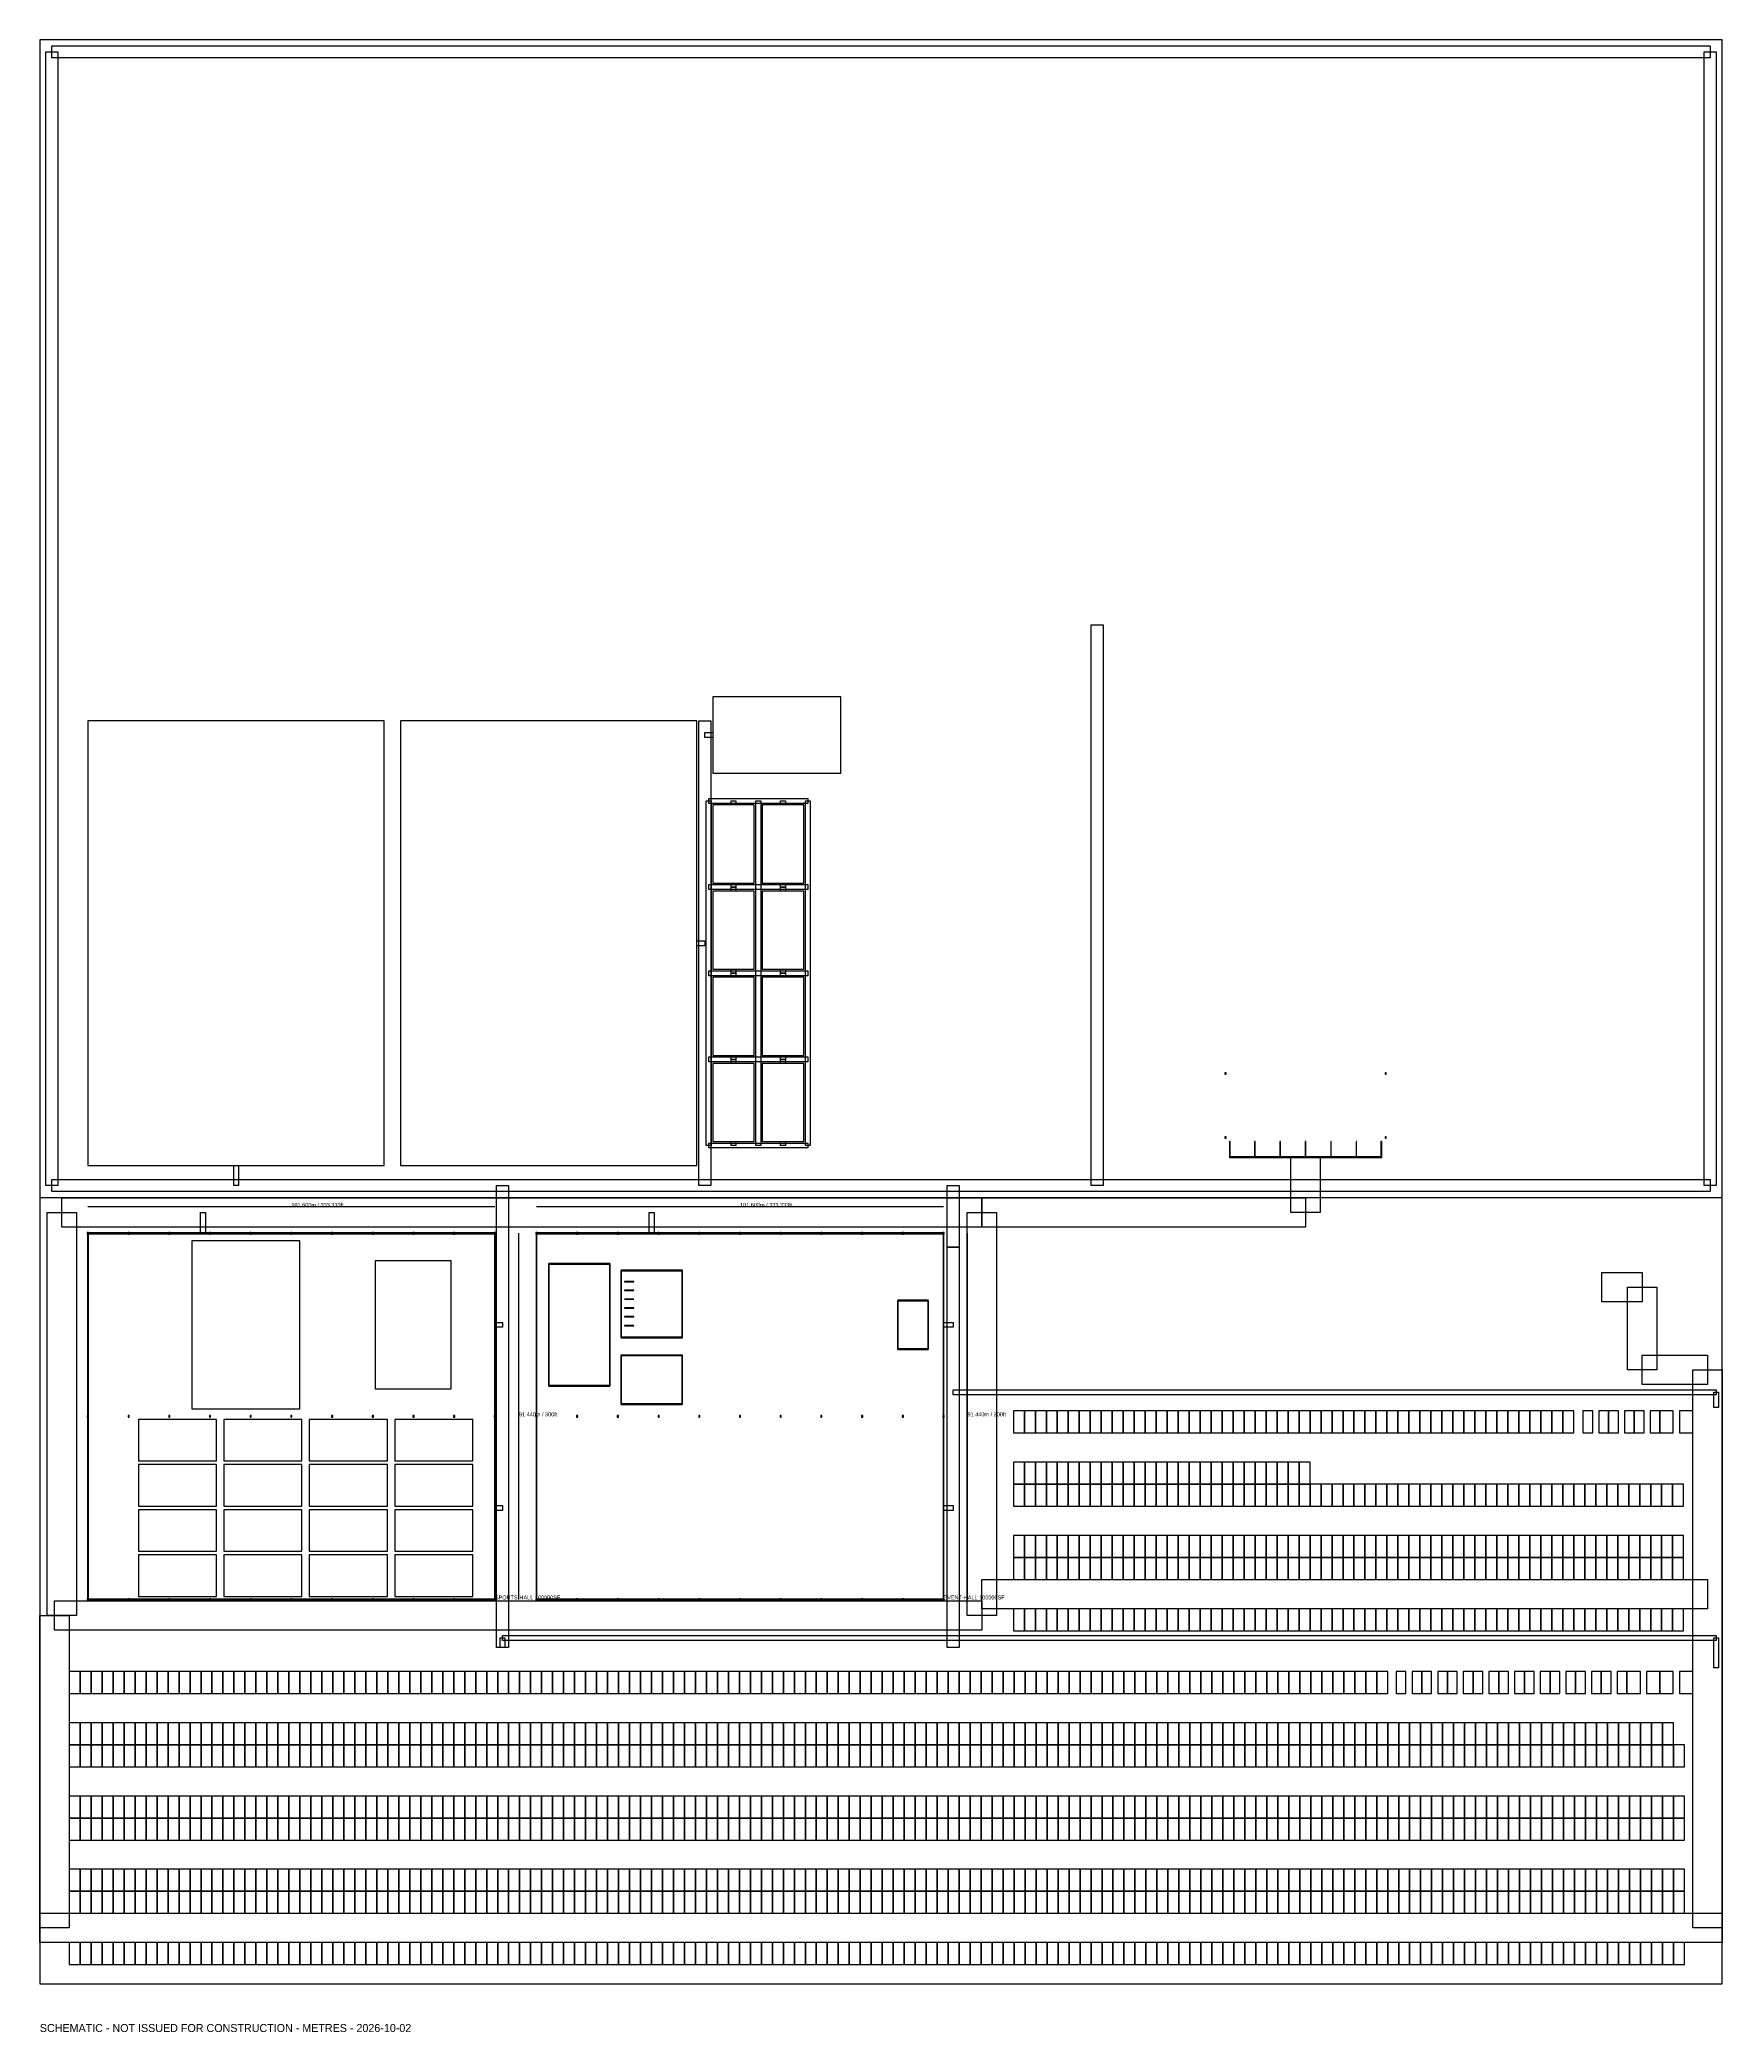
# Model space of a CAD drawing. Header units: metres. Extents: x 0 to 420, y -12 to 485.
import ezdxf

# ---------------------------------------------------------------- set-up
doc = ezdxf.new("R2010")
doc.units = ezdxf.units.M
for name, color, linetype in [('ASSUMED_BOUNDARY', 7, 'CONTINUOUS'), ('COURT_FREE_ZONE', 7, 'CONTINUOUS'), ('DIMENSIONS', 7, 'CONTINUOUS'), ('HALL_EVENT-HALL', 7, 'CONTINUOUS'), ('HALL_SPORTS-HALL', 7, 'CONTINUOUS'), ('IFCCOLUMN', 7, 'CONTINUOUS'), ('IFCDOOR', 7, 'CONTINUOUS'), ('IFCWALL', 7, 'CONTINUOUS'), ('NOTES', 7, 'CONTINUOUS'), ('OUTDOOR_30_ACRES', 7, 'CONTINUOUS'), ('PARKING_L1', 7, 'CONTINUOUS'), ('PARKING_L1_ADA', 7, 'CONTINUOUS'), ('SITE_ROADS', 7, 'CONTINUOUS'), ('SITE_WALKS', 7, 'CONTINUOUS')]:
    doc.layers.add(name, color=color, linetype=linetype)

msp = doc.modelspace()

# ---------------------------------------------------------------- linework, layer by layer
at = {"layer": 'ASSUMED_BOUNDARY'}
msp.add_lwpolyline([(0, 0), (420, 0), (420, 485.4), (0, 485.4)], close=True, dxfattribs=at)
at = {"layer": 'COURT_FREE_ZONE'}
for points in [[(168, 302.338827), (200, 302.338827), (200, 321.338827), (168, 321.338827)], [(12, 204.338827), (86, 204.338827), (86, 315.338827), (12, 315.338827)], [(90, 204.338827), (164, 204.338827), (164, 315.338827), (90, 315.338827)], [(168, 274.860427), (178.3632, 274.860427), (178.3632, 294.367627), (168, 294.367627)], [(180.3632, 274.860427), (190.7264, 274.860427), (190.7264, 294.367627), (180.3632, 294.367627)], [(168, 253.353227), (178.3632, 253.353227), (178.3632, 272.860427), (168, 272.860427)], [(180.3632, 253.353227), (190.7264, 253.353227), (190.7264, 272.860427), (180.3632, 272.860427)], [(168, 231.846027), (178.3632, 231.846027), (178.3632, 251.353227), (168, 251.353227)], [(180.3632, 231.846027), (190.7264, 231.846027), (190.7264, 251.353227), (180.3632, 251.353227)], [(168, 210.338827), (178.3632, 210.338827), (178.3632, 229.846027), (168, 229.846027)], [(180.3632, 210.338827), (190.7264, 210.338827), (190.7264, 229.846027), (180.3632, 229.846027)], [(64.9208, 185.58), (37.9208, 185.58), (37.9208, 143.58), (64.9208, 143.58)], [(102.6784, 148.58), (102.6784, 180.58), (83.6784, 180.58), (83.6784, 148.58)], [(44.1056, 130.5948), (44.1056, 140.958), (24.5984, 140.958), (24.5984, 130.5948)], [(65.4416, 130.5948), (65.4416, 140.958), (45.9344, 140.958), (45.9344, 130.5948)], [(86.7776, 130.5948), (86.7776, 140.958), (67.2704, 140.958), (67.2704, 130.5948)], [(108.1136, 130.5948), (108.1136, 140.958), (88.6064, 140.958), (88.6064, 130.5948)], [(44.1056, 119.3172), (44.1056, 129.6804), (24.5984, 129.6804), (24.5984, 119.3172)], [(65.4416, 119.3172), (65.4416, 129.6804), (45.9344, 129.6804), (45.9344, 119.3172)], [(86.7776, 119.3172), (86.7776, 129.6804), (67.2704, 129.6804), (67.2704, 119.3172)], [(108.1136, 119.3172), (108.1136, 129.6804), (88.6064, 129.6804), (88.6064, 119.3172)], [(44.1056, 108.0396), (44.1056, 118.4028), (24.5984, 118.4028), (24.5984, 108.0396)], [(65.4416, 108.0396), (65.4416, 118.4028), (45.9344, 118.4028), (45.9344, 108.0396)], [(86.7776, 108.0396), (86.7776, 118.4028), (67.2704, 118.4028), (67.2704, 108.0396)], [(108.1136, 108.0396), (108.1136, 118.4028), (88.6064, 118.4028), (88.6064, 108.0396)], [(44.1056, 96.762), (44.1056, 107.1252), (24.5984, 107.1252), (24.5984, 96.762)], [(65.4416, 96.762), (65.4416, 107.1252), (45.9344, 107.1252), (45.9344, 96.762)], [(86.7776, 96.762), (86.7776, 107.1252), (67.2704, 107.1252), (67.2704, 96.762)], [(108.1136, 96.762), (108.1136, 107.1252), (88.6064, 107.1252), (88.6064, 96.762)]]:
    msp.add_lwpolyline(points, close=True, dxfattribs=at)
at = {"layer": 'DIMENSIONS'}
for points in [[(113.6, 194), (12, 194)], [(225.6, 194), (124, 194)], [(119.6, 96), (119.6, 187.44)], [(231.6, 96), (231.6, 187.44)]]:
    msp.add_lwpolyline(points, dxfattribs=at)
at = {"layer": 'HALL_EVENT-HALL'}
msp.add_lwpolyline([(124, 96), (225.6, 96), (225.6, 187.44), (124, 187.44)], close=True, dxfattribs=at)
at = {"layer": 'HALL_SPORTS-HALL'}
msp.add_lwpolyline([(12, 96), (113.6, 96), (113.6, 187.44), (12, 187.44)], close=True, dxfattribs=at)
at = {"layer": 'IFCCOLUMN'}
for points in [[(295.84, 227.178821), (296.16, 227.178821), (296.16, 227.498821), (295.84, 227.498821)], [(335.84, 227.178821), (336.16, 227.178821), (336.16, 227.498821), (335.84, 227.498821)], [(295.84, 211.178821), (296.16, 211.178821), (296.16, 211.498821), (295.84, 211.498821)], [(335.84, 211.178821), (336.16, 211.178821), (336.16, 211.498821), (335.84, 211.498821)], [(11.85, 187.240002), (12.15, 187.240002), (12.15, 187.640002), (11.85, 187.640002)], [(22.01, 187.240002), (22.31, 187.240002), (22.31, 187.640002), (22.01, 187.640002)], [(32.17, 187.240002), (32.47, 187.240002), (32.47, 187.640002), (32.17, 187.640002)], [(42.33, 187.240002), (42.63, 187.240002), (42.63, 187.640002), (42.33, 187.640002)], [(52.489999, 187.240002), (52.789999, 187.240002), (52.789999, 187.640002), (52.489999, 187.640002)], [(62.649999, 187.240002), (62.949999, 187.240002), (62.949999, 187.640002), (62.649999, 187.640002)], [(72.809999, 187.240002), (73.109999, 187.240002), (73.109999, 187.640002), (72.809999, 187.640002)], [(82.970003, 187.240002), (83.270003, 187.240002), (83.270003, 187.640002), (82.970003, 187.640002)], [(93.129999, 187.240002), (93.429999, 187.240002), (93.429999, 187.640002), (93.129999, 187.640002)], [(103.290002, 187.240002), (103.590002, 187.240002), (103.590002, 187.640002), (103.290002, 187.640002)], [(113.449998, 187.240002), (113.749999, 187.240002), (113.749999, 187.640002), (113.449998, 187.640002)], [(123.85, 187.240002), (124.15, 187.240002), (124.15, 187.640002), (123.85, 187.640002)], [(134.010004, 187.240002), (134.310004, 187.240002), (134.310004, 187.640002), (134.010004, 187.640002)], [(144.170007, 187.240002), (144.470007, 187.240002), (144.470007, 187.640002), (144.170007, 187.640002)], [(154.329996, 187.240002), (154.629996, 187.240002), (154.629996, 187.640002), (154.329996, 187.640002)], [(164.489999, 187.240002), (164.789999, 187.240002), (164.789999, 187.640002), (164.489999, 187.640002)], [(174.650003, 187.240002), (174.950003, 187.240002), (174.950003, 187.640002), (174.650003, 187.640002)], [(184.810007, 187.240002), (185.110007, 187.240002), (185.110007, 187.640002), (184.810007, 187.640002)], [(194.969995, 187.240002), (195.269995, 187.240002), (195.269995, 187.640002), (194.969995, 187.640002)], [(205.129999, 187.240002), (205.429999, 187.240002), (205.429999, 187.640002), (205.129999, 187.640002)], [(215.290002, 187.240002), (215.590002, 187.240002), (215.590002, 187.640002), (215.290002, 187.640002)], [(225.450006, 187.240002), (225.750006, 187.240002), (225.750006, 187.640002), (225.450006, 187.640002)], [(11.85, 141.520001), (12.15, 141.520001), (12.15, 141.920001), (11.85, 141.920001)], [(22.01, 141.520001), (22.31, 141.520001), (22.31, 141.920001), (22.01, 141.920001)], [(32.17, 141.520001), (32.47, 141.520001), (32.47, 141.920001), (32.17, 141.920001)], [(42.33, 141.520001), (42.63, 141.520001), (42.63, 141.920001), (42.33, 141.920001)], [(52.489999, 141.520001), (52.789999, 141.520001), (52.789999, 141.920001), (52.489999, 141.920001)], [(62.649999, 141.520001), (62.949999, 141.520001), (62.949999, 141.920001), (62.649999, 141.920001)], [(72.809999, 141.520001), (73.109999, 141.520001), (73.109999, 141.920001), (72.809999, 141.920001)], [(82.970003, 141.520001), (83.270003, 141.520001), (83.270003, 141.920001), (82.970003, 141.920001)], [(93.129999, 141.520001), (93.429999, 141.520001), (93.429999, 141.920001), (93.129999, 141.920001)], [(103.290002, 141.520001), (103.590002, 141.520001), (103.590002, 141.920001), (103.290002, 141.920001)], [(113.449998, 141.520001), (113.749999, 141.520001), (113.749999, 141.920001), (113.449998, 141.920001)], [(123.85, 141.520001), (124.15, 141.520001), (124.15, 141.920001), (123.85, 141.920001)], [(134.010004, 141.520001), (134.310004, 141.520001), (134.310004, 141.920001), (134.010004, 141.920001)], [(144.170007, 141.520001), (144.470007, 141.520001), (144.470007, 141.920001), (144.170007, 141.920001)], [(154.329996, 141.520001), (154.629996, 141.520001), (154.629996, 141.920001), (154.329996, 141.920001)], [(164.489999, 141.520001), (164.789999, 141.520001), (164.789999, 141.920001), (164.489999, 141.920001)], [(174.650003, 141.520001), (174.950003, 141.520001), (174.950003, 141.920001), (174.650003, 141.920001)], [(184.810007, 141.520001), (185.110007, 141.520001), (185.110007, 141.920001), (184.810007, 141.920001)], [(194.969995, 141.520001), (195.269995, 141.520001), (195.269995, 141.920001), (194.969995, 141.920001)], [(205.129999, 141.520001), (205.429999, 141.520001), (205.429999, 141.920001), (205.129999, 141.920001)], [(215.290002, 141.520001), (215.590002, 141.520001), (215.590002, 141.920001), (215.290002, 141.920001)], [(225.450006, 141.520001), (225.750006, 141.520001), (225.750006, 141.920001), (225.450006, 141.920001)], [(11.85, 95.8), (12.15, 95.8), (12.15, 96.2), (11.85, 96.2)], [(22.01, 95.8), (22.31, 95.8), (22.31, 96.2), (22.01, 96.2)], [(32.17, 95.8), (32.47, 95.8), (32.47, 96.2), (32.17, 96.2)], [(42.33, 95.8), (42.63, 95.8), (42.63, 96.2), (42.33, 96.2)], [(52.489999, 95.8), (52.789999, 95.8), (52.789999, 96.2), (52.489999, 96.2)], [(62.649999, 95.8), (62.949999, 95.8), (62.949999, 96.2), (62.649999, 96.2)], [(72.809999, 95.8), (73.109999, 95.8), (73.109999, 96.2), (72.809999, 96.2)], [(82.970003, 95.8), (83.270003, 95.8), (83.270003, 96.2), (82.970003, 96.2)], [(93.129999, 95.8), (93.429999, 95.8), (93.429999, 96.2), (93.129999, 96.2)], [(103.290002, 95.8), (103.590002, 95.8), (103.590002, 96.2), (103.290002, 96.2)], [(113.449998, 95.8), (113.749999, 95.8), (113.749999, 96.2), (113.449998, 96.2)], [(123.85, 95.8), (124.15, 95.8), (124.15, 96.2), (123.85, 96.2)], [(134.010004, 95.8), (134.310004, 95.8), (134.310004, 96.2), (134.010004, 96.2)], [(144.170007, 95.8), (144.470007, 95.8), (144.470007, 96.2), (144.170007, 96.2)], [(154.329996, 95.8), (154.629996, 95.8), (154.629996, 96.2), (154.329996, 96.2)], [(164.489999, 95.8), (164.789999, 95.8), (164.789999, 96.2), (164.489999, 96.2)], [(174.650003, 95.8), (174.950003, 95.8), (174.950003, 96.2), (174.650003, 96.2)], [(184.810007, 95.8), (185.110007, 95.8), (185.110007, 96.2), (184.810007, 96.2)], [(194.969995, 95.8), (195.269995, 95.8), (195.269995, 96.2), (194.969995, 96.2)], [(205.129999, 95.8), (205.429999, 95.8), (205.429999, 96.2), (205.129999, 96.2)], [(215.290002, 95.8), (215.590002, 95.8), (215.590002, 96.2), (215.290002, 96.2)], [(225.450006, 95.8), (225.750006, 95.8), (225.750006, 96.2), (225.450006, 96.2)]]:
    msp.add_lwpolyline(points, close=True, dxfattribs=at)
at = {"layer": 'IFCDOOR'}
for points in [[(35.5712, 187.41), (39.2288, 187.41), (39.2288, 187.47), (35.5712, 187.47)], [(147.5712, 187.41), (151.2288, 187.41), (151.2288, 187.47), (147.5712, 187.47)], [(160.3428, 169.1516), (160.4028, 169.1516), (160.4028, 170.3716), (160.3428, 170.3716)], [(11.97, 163.3608), (12.03, 163.3608), (12.03, 165.7992), (11.97, 165.7992)], [(113.57, 163.3608), (113.63, 163.3608), (113.63, 165.7992), (113.57, 165.7992)], [(123.97, 163.3608), (124.03, 163.3608), (124.03, 165.7992), (123.97, 165.7992)], [(142.258, 163.97), (142.318, 163.97), (142.318, 165.19), (142.258, 165.19)], [(221.76, 163.97), (221.82, 163.97), (221.82, 165.19), (221.76, 165.19)], [(225.57, 163.3608), (225.63, 163.3608), (225.63, 165.7992), (225.57, 165.7992)], [(160.3428, 150.254), (160.4028, 150.254), (160.4028, 151.474), (160.3428, 151.474)], [(11.97, 117.6408), (12.03, 117.6408), (12.03, 120.0792), (11.97, 120.0792)], [(113.57, 117.6408), (113.63, 117.6408), (113.63, 120.0792), (113.57, 120.0792)], [(123.97, 117.6408), (124.03, 117.6408), (124.03, 120.0792), (123.97, 120.0792)], [(225.57, 117.6408), (225.63, 117.6408), (225.63, 120.0792), (225.57, 120.0792)], [(66.6608, 95.97), (69.0992, 95.97), (69.0992, 96.03), (66.6608, 96.03)], [(178.6608, 95.97), (181.0992, 95.97), (181.0992, 96.03), (178.6608, 96.03)]]:
    msp.add_lwpolyline(points, close=True, dxfattribs=at)
at = {"layer": 'IFCWALL'}
for points in [[(297, 206.338827), (297.2, 206.338827), (297.2, 210.338827), (297, 210.338827)], [(303.268333, 206.338827), (303.398333, 206.338827), (303.398333, 210.338827), (303.268333, 210.338827)], [(309.601667, 206.338827), (309.731667, 206.338827), (309.731667, 210.338827), (309.601667, 210.338827)], [(315.935, 206.338827), (316.065, 206.338827), (316.065, 210.338827), (315.935, 210.338827)], [(322.268333, 206.338827), (322.398333, 206.338827), (322.398333, 210.338827), (322.268333, 210.338827)], [(328.601667, 206.338827), (328.731667, 206.338827), (328.731667, 210.338827), (328.601667, 210.338827)], [(334.8, 206.338827), (335, 206.338827), (335, 210.338827), (334.8, 210.338827)], [(297, 206.338827), (335, 206.338827), (335, 206.538827), (297, 206.538827)], [(11.889999, 141.87), (12.110001, 141.87), (12.110001, 187.29), (11.889999, 187.29)], [(12.1, 187.33), (22.06, 187.33), (22.06, 187.55), (12.1, 187.55)], [(12.1, 187.33), (22.06, 187.33), (22.06, 187.55), (12.1, 187.55)], [(22.26, 187.33), (32.22, 187.33), (32.22, 187.55), (22.26, 187.55)], [(22.26, 187.33), (32.22, 187.33), (32.22, 187.55), (22.26, 187.55)], [(32.42, 187.33), (42.38, 187.33), (42.38, 187.55), (32.42, 187.55)], [(42.58, 187.33), (52.54, 187.33), (52.54, 187.55), (42.58, 187.55)], [(42.58, 187.33), (52.54, 187.33), (52.54, 187.55), (42.58, 187.55)], [(52.74, 187.33), (62.7, 187.33), (62.7, 187.55), (52.74, 187.55)], [(52.74, 187.33), (62.7, 187.33), (62.7, 187.55), (52.74, 187.55)], [(62.9, 187.33), (72.86, 187.33), (72.86, 187.55), (62.9, 187.55)], [(62.9, 187.33), (72.86, 187.33), (72.86, 187.55), (62.9, 187.55)], [(73.06, 187.33), (83.02, 187.33), (83.02, 187.55), (73.06, 187.55)], [(73.06, 187.33), (83.02, 187.33), (83.02, 187.55), (73.06, 187.55)], [(83.22, 187.33), (93.18, 187.33), (93.18, 187.55), (83.22, 187.55)], [(83.22, 187.33), (93.18, 187.33), (93.18, 187.55), (83.22, 187.55)], [(93.38, 187.33), (103.34, 187.33), (103.34, 187.55), (93.38, 187.55)], [(93.38, 187.33), (103.34, 187.33), (103.34, 187.55), (93.38, 187.55)], [(103.54, 187.33), (113.5, 187.33), (113.5, 187.55), (103.54, 187.55)], [(103.54, 187.33), (113.5, 187.33), (113.5, 187.55), (103.54, 187.55)], [(113.489999, 141.87), (113.710001, 141.87), (113.710001, 187.29), (113.489999, 187.29)], [(123.889999, 141.87), (124.110001, 141.87), (124.110001, 187.29), (123.889999, 187.29)], [(124.1, 187.33), (134.06, 187.33), (134.06, 187.55), (124.1, 187.55)], [(124.1, 187.33), (134.06, 187.33), (134.06, 187.55), (124.1, 187.55)], [(134.26, 187.33), (144.22, 187.33), (144.22, 187.55), (134.26, 187.55)], [(134.26, 187.33), (144.22, 187.33), (144.22, 187.55), (134.26, 187.55)], [(144.42, 187.33), (154.38, 187.33), (154.38, 187.55), (144.42, 187.55)], [(154.58, 187.33), (164.54, 187.33), (164.54, 187.55), (154.58, 187.55)], [(154.58, 187.33), (164.54, 187.33), (164.54, 187.55), (154.58, 187.55)], [(164.74, 187.33), (174.7, 187.33), (174.7, 187.55), (164.74, 187.55)], [(164.74, 187.33), (174.7, 187.33), (174.7, 187.55), (164.74, 187.55)], [(174.9, 187.33), (184.86, 187.33), (184.86, 187.55), (174.9, 187.55)], [(174.9, 187.33), (184.86, 187.33), (184.86, 187.55), (174.9, 187.55)], [(185.06, 187.33), (195.02, 187.33), (195.02, 187.55), (185.06, 187.55)], [(185.06, 187.33), (195.02, 187.33), (195.02, 187.55), (185.06, 187.55)], [(195.22, 187.33), (205.18, 187.33), (205.18, 187.55), (195.22, 187.55)], [(195.22, 187.33), (205.18, 187.33), (205.18, 187.55), (195.22, 187.55)], [(205.38, 187.33), (215.34, 187.33), (215.34, 187.55), (205.38, 187.55)], [(205.38, 187.33), (215.34, 187.33), (215.34, 187.55), (205.38, 187.55)], [(215.54, 187.33), (225.5, 187.33), (225.5, 187.55), (215.54, 187.55)], [(215.54, 187.33), (225.5, 187.33), (225.5, 187.55), (215.54, 187.55)], [(225.489999, 141.87), (225.710001, 141.87), (225.710001, 187.29), (225.489999, 187.29)], [(126.972999, 149.34), (127.123001, 149.34), (127.123001, 179.82), (126.972999, 179.82)], [(127.048, 179.745), (142.288, 179.745), (142.288, 179.895), (127.048, 179.895)], [(142.212999, 149.34), (142.363001, 149.34), (142.363001, 179.82), (142.212999, 179.82)], [(145.0578, 161.3796), (145.2078, 161.3796), (145.2078, 178.1436), (145.0578, 178.1436)], [(145.1328, 178.0686), (160.3728, 178.0686), (160.3728, 178.2186), (145.1328, 178.2186)], [(145.9828, 175.3396), (148.2828, 175.3396), (148.2828, 175.4196), (145.9828, 175.4196)], [(160.2978, 161.3796), (160.4478, 161.3796), (160.4478, 178.1436), (160.2978, 178.1436)], [(145.9828, 173.1396), (148.2828, 173.1396), (148.2828, 173.2196), (145.9828, 173.2196)], [(145.9828, 170.9396), (148.2828, 170.9396), (148.2828, 171.0196), (145.9828, 171.0196)], [(214.095, 158.484), (214.245, 158.484), (214.245, 170.676), (214.095, 170.676)], [(214.17, 170.601), (221.79, 170.601), (221.79, 170.751), (214.17, 170.751)], [(221.715, 158.484), (221.865, 158.484), (221.865, 170.676), (221.715, 170.676)], [(145.9828, 168.7396), (148.2828, 168.7396), (148.2828, 168.8196), (145.9828, 168.8196)], [(145.9828, 166.5396), (148.2828, 166.5396), (148.2828, 166.6196), (145.9828, 166.6196)], [(145.9828, 164.3396), (148.2828, 164.3396), (148.2828, 164.4196), (145.9828, 164.4196)], [(145.1328, 161.3046), (160.3728, 161.3046), (160.3728, 161.4546), (145.1328, 161.4546)], [(145.0578, 144.768), (145.2078, 144.768), (145.2078, 156.96), (145.0578, 156.96)], [(145.1328, 156.885), (160.3728, 156.885), (160.3728, 157.035), (145.1328, 157.035)], [(160.2978, 144.768), (160.4478, 144.768), (160.4478, 156.96), (160.2978, 156.96)], [(214.17, 158.409), (221.79, 158.409), (221.79, 158.559), (214.17, 158.559)], [(127.048, 149.265), (142.288, 149.265), (142.288, 149.415), (127.048, 149.415)], [(145.1328, 144.693), (160.3728, 144.693), (160.3728, 144.843), (145.1328, 144.843)], [(11.889999, 96.15), (12.110001, 96.15), (12.110001, 141.57), (11.889999, 141.57)], [(113.489999, 96.15), (113.710001, 96.15), (113.710001, 141.57), (113.489999, 141.57)], [(123.889999, 96.15), (124.110001, 96.15), (124.110001, 141.57), (123.889999, 141.57)], [(225.489999, 96.15), (225.710001, 96.15), (225.710001, 141.57), (225.489999, 141.57)], [(12.1, 95.89), (22.06, 95.89), (22.06, 96.11), (12.1, 96.11)], [(12.1, 95.89), (22.06, 95.89), (22.06, 96.11), (12.1, 96.11)], [(22.26, 95.89), (32.22, 95.89), (32.22, 96.11), (22.26, 96.11)], [(22.26, 95.89), (32.22, 95.89), (32.22, 96.11), (22.26, 96.11)], [(32.42, 95.89), (42.38, 95.89), (42.38, 96.11), (32.42, 96.11)], [(32.42, 95.89), (42.38, 95.89), (42.38, 96.11), (32.42, 96.11)], [(42.58, 95.89), (52.54, 95.89), (52.54, 96.11), (42.58, 96.11)], [(42.58, 95.89), (52.54, 95.89), (52.54, 96.11), (42.58, 96.11)], [(52.74, 95.89), (62.7, 95.89), (62.7, 96.11), (52.74, 96.11)], [(52.74, 95.89), (62.7, 95.89), (62.7, 96.11), (52.74, 96.11)], [(62.9, 95.89), (72.86, 95.89), (72.86, 96.11), (62.9, 96.11)], [(73.06, 95.89), (83.02, 95.89), (83.02, 96.11), (73.06, 96.11)], [(73.06, 95.89), (83.02, 95.89), (83.02, 96.11), (73.06, 96.11)], [(83.22, 95.89), (93.18, 95.89), (93.18, 96.11), (83.22, 96.11)], [(83.22, 95.89), (93.18, 95.89), (93.18, 96.11), (83.22, 96.11)], [(93.38, 95.89), (103.34, 95.89), (103.34, 96.11), (93.38, 96.11)], [(93.38, 95.89), (103.34, 95.89), (103.34, 96.11), (93.38, 96.11)], [(103.54, 95.89), (113.5, 95.89), (113.5, 96.11), (103.54, 96.11)], [(103.54, 95.89), (113.5, 95.89), (113.5, 96.11), (103.54, 96.11)], [(124.1, 95.89), (134.06, 95.89), (134.06, 96.11), (124.1, 96.11)], [(124.1, 95.89), (134.06, 95.89), (134.06, 96.11), (124.1, 96.11)], [(134.26, 95.89), (144.22, 95.89), (144.22, 96.11), (134.26, 96.11)], [(134.26, 95.89), (144.22, 95.89), (144.22, 96.11), (134.26, 96.11)], [(144.42, 95.89), (154.38, 95.89), (154.38, 96.11), (144.42, 96.11)], [(144.42, 95.89), (154.38, 95.89), (154.38, 96.11), (144.42, 96.11)], [(154.58, 95.89), (164.54, 95.89), (164.54, 96.11), (154.58, 96.11)], [(154.58, 95.89), (164.54, 95.89), (164.54, 96.11), (154.58, 96.11)], [(164.74, 95.89), (174.7, 95.89), (174.7, 96.11), (164.74, 96.11)], [(164.74, 95.89), (174.7, 95.89), (174.7, 96.11), (164.74, 96.11)], [(174.9, 95.89), (184.86, 95.89), (184.86, 96.11), (174.9, 96.11)], [(185.06, 95.89), (195.02, 95.89), (195.02, 96.11), (185.06, 96.11)], [(185.06, 95.89), (195.02, 95.89), (195.02, 96.11), (185.06, 96.11)], [(195.22, 95.89), (205.18, 95.89), (205.18, 96.11), (195.22, 96.11)], [(195.22, 95.89), (205.18, 95.89), (205.18, 96.11), (195.22, 96.11)], [(205.38, 95.89), (215.34, 95.89), (215.34, 96.11), (205.38, 96.11)], [(205.38, 95.89), (215.34, 95.89), (215.34, 96.11), (205.38, 96.11)], [(215.54, 95.89), (225.5, 95.89), (225.5, 96.11), (215.54, 96.11)], [(215.54, 95.89), (225.5, 95.89), (225.5, 96.11), (215.54, 96.11)]]:
    msp.add_lwpolyline(points, close=True, dxfattribs=at)
at = {"layer": 'OUTDOOR_30_ACRES'}
msp.add_lwpolyline([(0, 196.338827), (420, 196.338827), (420, 485.4), (0, 485.4)], close=True, dxfattribs=at)
at = {"layer": 'PARKING_L1'}
for points in [[(243.048, 137.5776), (245.7912, 137.5776), (245.7912, 143.064), (243.048, 143.064)], [(245.7912, 137.5776), (248.5344, 137.5776), (248.5344, 143.064), (245.7912, 143.064)], [(248.5344, 137.5776), (251.2776, 137.5776), (251.2776, 143.064), (248.5344, 143.064)], [(251.2776, 137.5776), (254.0208, 137.5776), (254.0208, 143.064), (251.2776, 143.064)], [(254.0208, 137.5776), (256.764, 137.5776), (256.764, 143.064), (254.0208, 143.064)], [(256.764, 137.5776), (259.5072, 137.5776), (259.5072, 143.064), (256.764, 143.064)], [(259.5072, 137.5776), (262.2504, 137.5776), (262.2504, 143.064), (259.5072, 143.064)], [(262.2504, 137.5776), (264.9936, 137.5776), (264.9936, 143.064), (262.2504, 143.064)], [(264.9936, 137.5776), (267.7368, 137.5776), (267.7368, 143.064), (264.9936, 143.064)], [(267.7368, 137.5776), (270.48, 137.5776), (270.48, 143.064), (267.7368, 143.064)], [(270.48, 137.5776), (273.2232, 137.5776), (273.2232, 143.064), (270.48, 143.064)], [(273.2232, 137.5776), (275.9664, 137.5776), (275.9664, 143.064), (273.2232, 143.064)], [(275.9664, 137.5776), (278.7096, 137.5776), (278.7096, 143.064), (275.9664, 143.064)], [(278.7096, 137.5776), (281.4528, 137.5776), (281.4528, 143.064), (278.7096, 143.064)], [(281.4528, 137.5776), (284.196, 137.5776), (284.196, 143.064), (281.4528, 143.064)], [(284.196, 137.5776), (286.9392, 137.5776), (286.9392, 143.064), (284.196, 143.064)], [(286.9392, 137.5776), (289.6824, 137.5776), (289.6824, 143.064), (286.9392, 143.064)], [(289.6824, 137.5776), (292.4256, 137.5776), (292.4256, 143.064), (289.6824, 143.064)], [(292.4256, 137.5776), (295.1688, 137.5776), (295.1688, 143.064), (292.4256, 143.064)], [(295.1688, 137.5776), (297.912, 137.5776), (297.912, 143.064), (295.1688, 143.064)], [(297.912, 137.5776), (300.6552, 137.5776), (300.6552, 143.064), (297.912, 143.064)], [(300.6552, 137.5776), (303.3984, 137.5776), (303.3984, 143.064), (300.6552, 143.064)], [(303.3984, 137.5776), (306.1416, 137.5776), (306.1416, 143.064), (303.3984, 143.064)], [(306.1416, 137.5776), (308.8848, 137.5776), (308.8848, 143.064), (306.1416, 143.064)], [(308.8848, 137.5776), (311.628, 137.5776), (311.628, 143.064), (308.8848, 143.064)], [(311.628, 137.5776), (314.3712, 137.5776), (314.3712, 143.064), (311.628, 143.064)], [(314.3712, 137.5776), (317.1144, 137.5776), (317.1144, 143.064), (314.3712, 143.064)], [(317.1144, 137.5776), (319.8576, 137.5776), (319.8576, 143.064), (317.1144, 143.064)], [(319.8576, 137.5776), (322.6008, 137.5776), (322.6008, 143.064), (319.8576, 143.064)], [(322.6008, 137.5776), (325.344, 137.5776), (325.344, 143.064), (322.6008, 143.064)], [(325.344, 137.5776), (328.0872, 137.5776), (328.0872, 143.064), (325.344, 143.064)], [(328.0872, 137.5776), (330.8304, 137.5776), (330.8304, 143.064), (328.0872, 143.064)], [(330.8304, 137.5776), (333.5736, 137.5776), (333.5736, 143.064), (330.8304, 143.064)], [(333.5736, 137.5776), (336.3168, 137.5776), (336.3168, 143.064), (333.5736, 143.064)], [(336.3168, 137.5776), (339.06, 137.5776), (339.06, 143.064), (336.3168, 143.064)], [(339.06, 137.5776), (341.8032, 137.5776), (341.8032, 143.064), (339.06, 143.064)], [(341.8032, 137.5776), (344.5464, 137.5776), (344.5464, 143.064), (341.8032, 143.064)], [(344.5464, 137.5776), (347.2896, 137.5776), (347.2896, 143.064), (344.5464, 143.064)], [(347.2896, 137.5776), (350.0328, 137.5776), (350.0328, 143.064), (347.2896, 143.064)], [(350.0328, 137.5776), (352.776, 137.5776), (352.776, 143.064), (350.0328, 143.064)], [(352.776, 137.5776), (355.5192, 137.5776), (355.5192, 143.064), (352.776, 143.064)], [(355.5192, 137.5776), (358.2624, 137.5776), (358.2624, 143.064), (355.5192, 143.064)], [(358.2624, 137.5776), (361.0056, 137.5776), (361.0056, 143.064), (358.2624, 143.064)], [(361.0056, 137.5776), (363.7488, 137.5776), (363.7488, 143.064), (361.0056, 143.064)], [(363.7488, 137.5776), (366.492, 137.5776), (366.492, 143.064), (363.7488, 143.064)], [(366.492, 137.5776), (369.2352, 137.5776), (369.2352, 143.064), (366.492, 143.064)], [(369.2352, 137.5776), (371.9784, 137.5776), (371.9784, 143.064), (369.2352, 143.064)], [(371.9784, 137.5776), (374.7216, 137.5776), (374.7216, 143.064), (371.9784, 143.064)], [(374.7216, 137.5776), (377.4648, 137.5776), (377.4648, 143.064), (374.7216, 143.064)], [(377.4648, 137.5776), (380.208, 137.5776), (380.208, 143.064), (377.4648, 143.064)], [(380.208, 137.5776), (382.9512, 137.5776), (382.9512, 143.064), (380.208, 143.064)], [(243.048, 124.776), (245.7912, 124.776), (245.7912, 130.2624), (243.048, 130.2624)], [(245.7912, 124.776), (248.5344, 124.776), (248.5344, 130.2624), (245.7912, 130.2624)], [(248.5344, 124.776), (251.2776, 124.776), (251.2776, 130.2624), (248.5344, 130.2624)], [(251.2776, 124.776), (254.0208, 124.776), (254.0208, 130.2624), (251.2776, 130.2624)], [(254.0208, 124.776), (256.764, 124.776), (256.764, 130.2624), (254.0208, 130.2624)], [(256.764, 124.776), (259.5072, 124.776), (259.5072, 130.2624), (256.764, 130.2624)], [(259.5072, 124.776), (262.2504, 124.776), (262.2504, 130.2624), (259.5072, 130.2624)], [(262.2504, 124.776), (264.9936, 124.776), (264.9936, 130.2624), (262.2504, 130.2624)], [(264.9936, 124.776), (267.7368, 124.776), (267.7368, 130.2624), (264.9936, 130.2624)], [(267.7368, 124.776), (270.48, 124.776), (270.48, 130.2624), (267.7368, 130.2624)], [(270.48, 124.776), (273.2232, 124.776), (273.2232, 130.2624), (270.48, 130.2624)], [(273.2232, 124.776), (275.9664, 124.776), (275.9664, 130.2624), (273.2232, 130.2624)], [(275.9664, 124.776), (278.7096, 124.776), (278.7096, 130.2624), (275.9664, 130.2624)], [(278.7096, 124.776), (281.4528, 124.776), (281.4528, 130.2624), (278.7096, 130.2624)], [(281.4528, 124.776), (284.196, 124.776), (284.196, 130.2624), (281.4528, 130.2624)], [(284.196, 124.776), (286.9392, 124.776), (286.9392, 130.2624), (284.196, 130.2624)], [(286.9392, 124.776), (289.6824, 124.776), (289.6824, 130.2624), (286.9392, 130.2624)], [(289.6824, 124.776), (292.4256, 124.776), (292.4256, 130.2624), (289.6824, 130.2624)], [(292.4256, 124.776), (295.1688, 124.776), (295.1688, 130.2624), (292.4256, 130.2624)], [(295.1688, 124.776), (297.912, 124.776), (297.912, 130.2624), (295.1688, 130.2624)], [(297.912, 124.776), (300.6552, 124.776), (300.6552, 130.2624), (297.912, 130.2624)], [(300.6552, 124.776), (303.3984, 124.776), (303.3984, 130.2624), (300.6552, 130.2624)], [(303.3984, 124.776), (306.1416, 124.776), (306.1416, 130.2624), (303.3984, 130.2624)], [(306.1416, 124.776), (308.8848, 124.776), (308.8848, 130.2624), (306.1416, 130.2624)], [(308.8848, 124.776), (311.628, 124.776), (311.628, 130.2624), (308.8848, 130.2624)], [(311.628, 124.776), (314.3712, 124.776), (314.3712, 130.2624), (311.628, 130.2624)], [(314.3712, 124.776), (317.1144, 124.776), (317.1144, 130.2624), (314.3712, 130.2624)], [(243.048, 119.2896), (245.7912, 119.2896), (245.7912, 124.776), (243.048, 124.776)], [(245.7912, 119.2896), (248.5344, 119.2896), (248.5344, 124.776), (245.7912, 124.776)], [(248.5344, 119.2896), (251.2776, 119.2896), (251.2776, 124.776), (248.5344, 124.776)], [(251.2776, 119.2896), (254.0208, 119.2896), (254.0208, 124.776), (251.2776, 124.776)], [(254.0208, 119.2896), (256.764, 119.2896), (256.764, 124.776), (254.0208, 124.776)], [(256.764, 119.2896), (259.5072, 119.2896), (259.5072, 124.776), (256.764, 124.776)], [(259.5072, 119.2896), (262.2504, 119.2896), (262.2504, 124.776), (259.5072, 124.776)], [(262.2504, 119.2896), (264.9936, 119.2896), (264.9936, 124.776), (262.2504, 124.776)], [(264.9936, 119.2896), (267.7368, 119.2896), (267.7368, 124.776), (264.9936, 124.776)], [(267.7368, 119.2896), (270.48, 119.2896), (270.48, 124.776), (267.7368, 124.776)], [(270.48, 119.2896), (273.2232, 119.2896), (273.2232, 124.776), (270.48, 124.776)], [(273.2232, 119.2896), (275.9664, 119.2896), (275.9664, 124.776), (273.2232, 124.776)], [(275.9664, 119.2896), (278.7096, 119.2896), (278.7096, 124.776), (275.9664, 124.776)], [(278.7096, 119.2896), (281.4528, 119.2896), (281.4528, 124.776), (278.7096, 124.776)], [(281.4528, 119.2896), (284.196, 119.2896), (284.196, 124.776), (281.4528, 124.776)], [(284.196, 119.2896), (286.9392, 119.2896), (286.9392, 124.776), (284.196, 124.776)], [(286.9392, 119.2896), (289.6824, 119.2896), (289.6824, 124.776), (286.9392, 124.776)], [(289.6824, 119.2896), (292.4256, 119.2896), (292.4256, 124.776), (289.6824, 124.776)], [(292.4256, 119.2896), (295.1688, 119.2896), (295.1688, 124.776), (292.4256, 124.776)], [(295.1688, 119.2896), (297.912, 119.2896), (297.912, 124.776), (295.1688, 124.776)], [(297.912, 119.2896), (300.6552, 119.2896), (300.6552, 124.776), (297.912, 124.776)], [(300.6552, 119.2896), (303.3984, 119.2896), (303.3984, 124.776), (300.6552, 124.776)], [(303.3984, 119.2896), (306.1416, 119.2896), (306.1416, 124.776), (303.3984, 124.776)], [(306.1416, 119.2896), (308.8848, 119.2896), (308.8848, 124.776), (306.1416, 124.776)], [(308.8848, 119.2896), (311.628, 119.2896), (311.628, 124.776), (308.8848, 124.776)], [(311.628, 119.2896), (314.3712, 119.2896), (314.3712, 124.776), (311.628, 124.776)], [(314.3712, 119.2896), (317.1144, 119.2896), (317.1144, 124.776), (314.3712, 124.776)], [(317.1144, 119.2896), (319.8576, 119.2896), (319.8576, 124.776), (317.1144, 124.776)], [(319.8576, 119.2896), (322.6008, 119.2896), (322.6008, 124.776), (319.8576, 124.776)], [(322.6008, 119.2896), (325.344, 119.2896), (325.344, 124.776), (322.6008, 124.776)], [(325.344, 119.2896), (328.0872, 119.2896), (328.0872, 124.776), (325.344, 124.776)], [(328.0872, 119.2896), (330.8304, 119.2896), (330.8304, 124.776), (328.0872, 124.776)], [(330.8304, 119.2896), (333.5736, 119.2896), (333.5736, 124.776), (330.8304, 124.776)], [(333.5736, 119.2896), (336.3168, 119.2896), (336.3168, 124.776), (333.5736, 124.776)], [(336.3168, 119.2896), (339.06, 119.2896), (339.06, 124.776), (336.3168, 124.776)], [(339.06, 119.2896), (341.8032, 119.2896), (341.8032, 124.776), (339.06, 124.776)], [(341.8032, 119.2896), (344.5464, 119.2896), (344.5464, 124.776), (341.8032, 124.776)], [(344.5464, 119.2896), (347.2896, 119.2896), (347.2896, 124.776), (344.5464, 124.776)], [(347.2896, 119.2896), (350.0328, 119.2896), (350.0328, 124.776), (347.2896, 124.776)], [(350.0328, 119.2896), (352.776, 119.2896), (352.776, 124.776), (350.0328, 124.776)], [(352.776, 119.2896), (355.5192, 119.2896), (355.5192, 124.776), (352.776, 124.776)], [(355.5192, 119.2896), (358.2624, 119.2896), (358.2624, 124.776), (355.5192, 124.776)], [(358.2624, 119.2896), (361.0056, 119.2896), (361.0056, 124.776), (358.2624, 124.776)], [(361.0056, 119.2896), (363.7488, 119.2896), (363.7488, 124.776), (361.0056, 124.776)], [(363.7488, 119.2896), (366.492, 119.2896), (366.492, 124.776), (363.7488, 124.776)], [(366.492, 119.2896), (369.2352, 119.2896), (369.2352, 124.776), (366.492, 124.776)], [(369.2352, 119.2896), (371.9784, 119.2896), (371.9784, 124.776), (369.2352, 124.776)], [(371.9784, 119.2896), (374.7216, 119.2896), (374.7216, 124.776), (371.9784, 124.776)], [(374.7216, 119.2896), (377.4648, 119.2896), (377.4648, 124.776), (374.7216, 124.776)], [(377.4648, 119.2896), (380.208, 119.2896), (380.208, 124.776), (377.4648, 124.776)], [(380.208, 119.2896), (382.9512, 119.2896), (382.9512, 124.776), (380.208, 124.776)], [(382.9512, 119.2896), (385.6944, 119.2896), (385.6944, 124.776), (382.9512, 124.776)], [(385.6944, 119.2896), (388.4376, 119.2896), (388.4376, 124.776), (385.6944, 124.776)], [(388.4376, 119.2896), (391.1808, 119.2896), (391.1808, 124.776), (388.4376, 124.776)], [(391.1808, 119.2896), (393.924, 119.2896), (393.924, 124.776), (391.1808, 124.776)], [(393.924, 119.2896), (396.6672, 119.2896), (396.6672, 124.776), (393.924, 124.776)], [(396.6672, 119.2896), (399.4104, 119.2896), (399.4104, 124.776), (396.6672, 124.776)], [(399.4104, 119.2896), (402.1536, 119.2896), (402.1536, 124.776), (399.4104, 124.776)], [(402.1536, 119.2896), (404.8968, 119.2896), (404.8968, 124.776), (402.1536, 124.776)], [(404.8968, 119.2896), (407.64, 119.2896), (407.64, 124.776), (404.8968, 124.776)], [(407.64, 119.2896), (410.3832, 119.2896), (410.3832, 124.776), (407.64, 124.776)], [(243.048, 106.488), (245.7912, 106.488), (245.7912, 111.9744), (243.048, 111.9744)], [(245.7912, 106.488), (248.5344, 106.488), (248.5344, 111.9744), (245.7912, 111.9744)], [(248.5344, 106.488), (251.2776, 106.488), (251.2776, 111.9744), (248.5344, 111.9744)], [(251.2776, 106.488), (254.0208, 106.488), (254.0208, 111.9744), (251.2776, 111.9744)], [(254.0208, 106.488), (256.764, 106.488), (256.764, 111.9744), (254.0208, 111.9744)], [(256.764, 106.488), (259.5072, 106.488), (259.5072, 111.9744), (256.764, 111.9744)], [(259.5072, 106.488), (262.2504, 106.488), (262.2504, 111.9744), (259.5072, 111.9744)], [(262.2504, 106.488), (264.9936, 106.488), (264.9936, 111.9744), (262.2504, 111.9744)], [(264.9936, 106.488), (267.7368, 106.488), (267.7368, 111.9744), (264.9936, 111.9744)], [(267.7368, 106.488), (270.48, 106.488), (270.48, 111.9744), (267.7368, 111.9744)], [(270.48, 106.488), (273.2232, 106.488), (273.2232, 111.9744), (270.48, 111.9744)], [(273.2232, 106.488), (275.9664, 106.488), (275.9664, 111.9744), (273.2232, 111.9744)], [(275.9664, 106.488), (278.7096, 106.488), (278.7096, 111.9744), (275.9664, 111.9744)], [(278.7096, 106.488), (281.4528, 106.488), (281.4528, 111.9744), (278.7096, 111.9744)], [(281.4528, 106.488), (284.196, 106.488), (284.196, 111.9744), (281.4528, 111.9744)], [(284.196, 106.488), (286.9392, 106.488), (286.9392, 111.9744), (284.196, 111.9744)], [(286.9392, 106.488), (289.6824, 106.488), (289.6824, 111.9744), (286.9392, 111.9744)], [(289.6824, 106.488), (292.4256, 106.488), (292.4256, 111.9744), (289.6824, 111.9744)], [(292.4256, 106.488), (295.1688, 106.488), (295.1688, 111.9744), (292.4256, 111.9744)], [(295.1688, 106.488), (297.912, 106.488), (297.912, 111.9744), (295.1688, 111.9744)], [(297.912, 106.488), (300.6552, 106.488), (300.6552, 111.9744), (297.912, 111.9744)], [(300.6552, 106.488), (303.3984, 106.488), (303.3984, 111.9744), (300.6552, 111.9744)], [(303.3984, 106.488), (306.1416, 106.488), (306.1416, 111.9744), (303.3984, 111.9744)], [(306.1416, 106.488), (308.8848, 106.488), (308.8848, 111.9744), (306.1416, 111.9744)], [(308.8848, 106.488), (311.628, 106.488), (311.628, 111.9744), (308.8848, 111.9744)], [(311.628, 106.488), (314.3712, 106.488), (314.3712, 111.9744), (311.628, 111.9744)], [(314.3712, 106.488), (317.1144, 106.488), (317.1144, 111.9744), (314.3712, 111.9744)], [(317.1144, 106.488), (319.8576, 106.488), (319.8576, 111.9744), (317.1144, 111.9744)], [(319.8576, 106.488), (322.6008, 106.488), (322.6008, 111.9744), (319.8576, 111.9744)], [(322.6008, 106.488), (325.344, 106.488), (325.344, 111.9744), (322.6008, 111.9744)], [(325.344, 106.488), (328.0872, 106.488), (328.0872, 111.9744), (325.344, 111.9744)], [(328.0872, 106.488), (330.8304, 106.488), (330.8304, 111.9744), (328.0872, 111.9744)], [(330.8304, 106.488), (333.5736, 106.488), (333.5736, 111.9744), (330.8304, 111.9744)], [(333.5736, 106.488), (336.3168, 106.488), (336.3168, 111.9744), (333.5736, 111.9744)], [(336.3168, 106.488), (339.06, 106.488), (339.06, 111.9744), (336.3168, 111.9744)], [(339.06, 106.488), (341.8032, 106.488), (341.8032, 111.9744), (339.06, 111.9744)], [(341.8032, 106.488), (344.5464, 106.488), (344.5464, 111.9744), (341.8032, 111.9744)], [(344.5464, 106.488), (347.2896, 106.488), (347.2896, 111.9744), (344.5464, 111.9744)], [(347.2896, 106.488), (350.0328, 106.488), (350.0328, 111.9744), (347.2896, 111.9744)], [(350.0328, 106.488), (352.776, 106.488), (352.776, 111.9744), (350.0328, 111.9744)], [(352.776, 106.488), (355.5192, 106.488), (355.5192, 111.9744), (352.776, 111.9744)], [(355.5192, 106.488), (358.2624, 106.488), (358.2624, 111.9744), (355.5192, 111.9744)], [(358.2624, 106.488), (361.0056, 106.488), (361.0056, 111.9744), (358.2624, 111.9744)], [(361.0056, 106.488), (363.7488, 106.488), (363.7488, 111.9744), (361.0056, 111.9744)], [(363.7488, 106.488), (366.492, 106.488), (366.492, 111.9744), (363.7488, 111.9744)], [(366.492, 106.488), (369.2352, 106.488), (369.2352, 111.9744), (366.492, 111.9744)], [(369.2352, 106.488), (371.9784, 106.488), (371.9784, 111.9744), (369.2352, 111.9744)], [(371.9784, 106.488), (374.7216, 106.488), (374.7216, 111.9744), (371.9784, 111.9744)], [(374.7216, 106.488), (377.4648, 106.488), (377.4648, 111.9744), (374.7216, 111.9744)], [(377.4648, 106.488), (380.208, 106.488), (380.208, 111.9744), (377.4648, 111.9744)], [(380.208, 106.488), (382.9512, 106.488), (382.9512, 111.9744), (380.208, 111.9744)], [(382.9512, 106.488), (385.6944, 106.488), (385.6944, 111.9744), (382.9512, 111.9744)], [(385.6944, 106.488), (388.4376, 106.488), (388.4376, 111.9744), (385.6944, 111.9744)], [(388.4376, 106.488), (391.1808, 106.488), (391.1808, 111.9744), (388.4376, 111.9744)], [(391.1808, 106.488), (393.924, 106.488), (393.924, 111.9744), (391.1808, 111.9744)], [(393.924, 106.488), (396.6672, 106.488), (396.6672, 111.9744), (393.924, 111.9744)], [(396.6672, 106.488), (399.4104, 106.488), (399.4104, 111.9744), (396.6672, 111.9744)], [(399.4104, 106.488), (402.1536, 106.488), (402.1536, 111.9744), (399.4104, 111.9744)], [(402.1536, 106.488), (404.8968, 106.488), (404.8968, 111.9744), (402.1536, 111.9744)], [(404.8968, 106.488), (407.64, 106.488), (407.64, 111.9744), (404.8968, 111.9744)], [(407.64, 106.488), (410.3832, 106.488), (410.3832, 111.9744), (407.64, 111.9744)], [(243.048, 101.0016), (245.7912, 101.0016), (245.7912, 106.488), (243.048, 106.488)], [(245.7912, 101.0016), (248.5344, 101.0016), (248.5344, 106.488), (245.7912, 106.488)], [(248.5344, 101.0016), (251.2776, 101.0016), (251.2776, 106.488), (248.5344, 106.488)], [(251.2776, 101.0016), (254.0208, 101.0016), (254.0208, 106.488), (251.2776, 106.488)], [(254.0208, 101.0016), (256.764, 101.0016), (256.764, 106.488), (254.0208, 106.488)], [(256.764, 101.0016), (259.5072, 101.0016), (259.5072, 106.488), (256.764, 106.488)], [(259.5072, 101.0016), (262.2504, 101.0016), (262.2504, 106.488), (259.5072, 106.488)], [(262.2504, 101.0016), (264.9936, 101.0016), (264.9936, 106.488), (262.2504, 106.488)], [(264.9936, 101.0016), (267.7368, 101.0016), (267.7368, 106.488), (264.9936, 106.488)], [(267.7368, 101.0016), (270.48, 101.0016), (270.48, 106.488), (267.7368, 106.488)], [(270.48, 101.0016), (273.2232, 101.0016), (273.2232, 106.488), (270.48, 106.488)], [(273.2232, 101.0016), (275.9664, 101.0016), (275.9664, 106.488), (273.2232, 106.488)], [(275.9664, 101.0016), (278.7096, 101.0016), (278.7096, 106.488), (275.9664, 106.488)], [(278.7096, 101.0016), (281.4528, 101.0016), (281.4528, 106.488), (278.7096, 106.488)], [(281.4528, 101.0016), (284.196, 101.0016), (284.196, 106.488), (281.4528, 106.488)], [(284.196, 101.0016), (286.9392, 101.0016), (286.9392, 106.488), (284.196, 106.488)], [(286.9392, 101.0016), (289.6824, 101.0016), (289.6824, 106.488), (286.9392, 106.488)], [(289.6824, 101.0016), (292.4256, 101.0016), (292.4256, 106.488), (289.6824, 106.488)], [(292.4256, 101.0016), (295.1688, 101.0016), (295.1688, 106.488), (292.4256, 106.488)], [(295.1688, 101.0016), (297.912, 101.0016), (297.912, 106.488), (295.1688, 106.488)], [(297.912, 101.0016), (300.6552, 101.0016), (300.6552, 106.488), (297.912, 106.488)], [(300.6552, 101.0016), (303.3984, 101.0016), (303.3984, 106.488), (300.6552, 106.488)], [(303.3984, 101.0016), (306.1416, 101.0016), (306.1416, 106.488), (303.3984, 106.488)], [(306.1416, 101.0016), (308.8848, 101.0016), (308.8848, 106.488), (306.1416, 106.488)], [(308.8848, 101.0016), (311.628, 101.0016), (311.628, 106.488), (308.8848, 106.488)], [(311.628, 101.0016), (314.3712, 101.0016), (314.3712, 106.488), (311.628, 106.488)], [(314.3712, 101.0016), (317.1144, 101.0016), (317.1144, 106.488), (314.3712, 106.488)], [(317.1144, 101.0016), (319.8576, 101.0016), (319.8576, 106.488), (317.1144, 106.488)], [(319.8576, 101.0016), (322.6008, 101.0016), (322.6008, 106.488), (319.8576, 106.488)], [(322.6008, 101.0016), (325.344, 101.0016), (325.344, 106.488), (322.6008, 106.488)], [(325.344, 101.0016), (328.0872, 101.0016), (328.0872, 106.488), (325.344, 106.488)], [(328.0872, 101.0016), (330.8304, 101.0016), (330.8304, 106.488), (328.0872, 106.488)], [(330.8304, 101.0016), (333.5736, 101.0016), (333.5736, 106.488), (330.8304, 106.488)], [(333.5736, 101.0016), (336.3168, 101.0016), (336.3168, 106.488), (333.5736, 106.488)], [(336.3168, 101.0016), (339.06, 101.0016), (339.06, 106.488), (336.3168, 106.488)], [(339.06, 101.0016), (341.8032, 101.0016), (341.8032, 106.488), (339.06, 106.488)], [(341.8032, 101.0016), (344.5464, 101.0016), (344.5464, 106.488), (341.8032, 106.488)], [(344.5464, 101.0016), (347.2896, 101.0016), (347.2896, 106.488), (344.5464, 106.488)], [(347.2896, 101.0016), (350.0328, 101.0016), (350.0328, 106.488), (347.2896, 106.488)], [(350.0328, 101.0016), (352.776, 101.0016), (352.776, 106.488), (350.0328, 106.488)], [(352.776, 101.0016), (355.5192, 101.0016), (355.5192, 106.488), (352.776, 106.488)], [(355.5192, 101.0016), (358.2624, 101.0016), (358.2624, 106.488), (355.5192, 106.488)], [(358.2624, 101.0016), (361.0056, 101.0016), (361.0056, 106.488), (358.2624, 106.488)], [(361.0056, 101.0016), (363.7488, 101.0016), (363.7488, 106.488), (361.0056, 106.488)], [(363.7488, 101.0016), (366.492, 101.0016), (366.492, 106.488), (363.7488, 106.488)], [(366.492, 101.0016), (369.2352, 101.0016), (369.2352, 106.488), (366.492, 106.488)], [(369.2352, 101.0016), (371.9784, 101.0016), (371.9784, 106.488), (369.2352, 106.488)], [(371.9784, 101.0016), (374.7216, 101.0016), (374.7216, 106.488), (371.9784, 106.488)], [(374.7216, 101.0016), (377.4648, 101.0016), (377.4648, 106.488), (374.7216, 106.488)], [(377.4648, 101.0016), (380.208, 101.0016), (380.208, 106.488), (377.4648, 106.488)], [(380.208, 101.0016), (382.9512, 101.0016), (382.9512, 106.488), (380.208, 106.488)], [(382.9512, 101.0016), (385.6944, 101.0016), (385.6944, 106.488), (382.9512, 106.488)], [(385.6944, 101.0016), (388.4376, 101.0016), (388.4376, 106.488), (385.6944, 106.488)], [(388.4376, 101.0016), (391.1808, 101.0016), (391.1808, 106.488), (388.4376, 106.488)], [(391.1808, 101.0016), (393.924, 101.0016), (393.924, 106.488), (391.1808, 106.488)], [(393.924, 101.0016), (396.6672, 101.0016), (396.6672, 106.488), (393.924, 106.488)], [(396.6672, 101.0016), (399.4104, 101.0016), (399.4104, 106.488), (396.6672, 106.488)], [(399.4104, 101.0016), (402.1536, 101.0016), (402.1536, 106.488), (399.4104, 106.488)], [(402.1536, 101.0016), (404.8968, 101.0016), (404.8968, 106.488), (402.1536, 106.488)], [(404.8968, 101.0016), (407.64, 101.0016), (407.64, 106.488), (404.8968, 106.488)], [(407.64, 101.0016), (410.3832, 101.0016), (410.3832, 106.488), (407.64, 106.488)], [(243.048, 88.2), (245.7912, 88.2), (245.7912, 93.6864), (243.048, 93.6864)], [(245.7912, 88.2), (248.5344, 88.2), (248.5344, 93.6864), (245.7912, 93.6864)], [(248.5344, 88.2), (251.2776, 88.2), (251.2776, 93.6864), (248.5344, 93.6864)], [(251.2776, 88.2), (254.0208, 88.2), (254.0208, 93.6864), (251.2776, 93.6864)], [(254.0208, 88.2), (256.764, 88.2), (256.764, 93.6864), (254.0208, 93.6864)], [(256.764, 88.2), (259.5072, 88.2), (259.5072, 93.6864), (256.764, 93.6864)], [(259.5072, 88.2), (262.2504, 88.2), (262.2504, 93.6864), (259.5072, 93.6864)], [(262.2504, 88.2), (264.9936, 88.2), (264.9936, 93.6864), (262.2504, 93.6864)], [(264.9936, 88.2), (267.7368, 88.2), (267.7368, 93.6864), (264.9936, 93.6864)], [(267.7368, 88.2), (270.48, 88.2), (270.48, 93.6864), (267.7368, 93.6864)], [(270.48, 88.2), (273.2232, 88.2), (273.2232, 93.6864), (270.48, 93.6864)], [(273.2232, 88.2), (275.9664, 88.2), (275.9664, 93.6864), (273.2232, 93.6864)], [(275.9664, 88.2), (278.7096, 88.2), (278.7096, 93.6864), (275.9664, 93.6864)], [(278.7096, 88.2), (281.4528, 88.2), (281.4528, 93.6864), (278.7096, 93.6864)], [(281.4528, 88.2), (284.196, 88.2), (284.196, 93.6864), (281.4528, 93.6864)], [(284.196, 88.2), (286.9392, 88.2), (286.9392, 93.6864), (284.196, 93.6864)], [(286.9392, 88.2), (289.6824, 88.2), (289.6824, 93.6864), (286.9392, 93.6864)], [(289.6824, 88.2), (292.4256, 88.2), (292.4256, 93.6864), (289.6824, 93.6864)], [(292.4256, 88.2), (295.1688, 88.2), (295.1688, 93.6864), (292.4256, 93.6864)], [(295.1688, 88.2), (297.912, 88.2), (297.912, 93.6864), (295.1688, 93.6864)], [(297.912, 88.2), (300.6552, 88.2), (300.6552, 93.6864), (297.912, 93.6864)], [(300.6552, 88.2), (303.3984, 88.2), (303.3984, 93.6864), (300.6552, 93.6864)], [(303.3984, 88.2), (306.1416, 88.2), (306.1416, 93.6864), (303.3984, 93.6864)], [(306.1416, 88.2), (308.8848, 88.2), (308.8848, 93.6864), (306.1416, 93.6864)], [(308.8848, 88.2), (311.628, 88.2), (311.628, 93.6864), (308.8848, 93.6864)], [(311.628, 88.2), (314.3712, 88.2), (314.3712, 93.6864), (311.628, 93.6864)], [(314.3712, 88.2), (317.1144, 88.2), (317.1144, 93.6864), (314.3712, 93.6864)], [(317.1144, 88.2), (319.8576, 88.2), (319.8576, 93.6864), (317.1144, 93.6864)], [(319.8576, 88.2), (322.6008, 88.2), (322.6008, 93.6864), (319.8576, 93.6864)], [(322.6008, 88.2), (325.344, 88.2), (325.344, 93.6864), (322.6008, 93.6864)], [(325.344, 88.2), (328.0872, 88.2), (328.0872, 93.6864), (325.344, 93.6864)], [(328.0872, 88.2), (330.8304, 88.2), (330.8304, 93.6864), (328.0872, 93.6864)], [(330.8304, 88.2), (333.5736, 88.2), (333.5736, 93.6864), (330.8304, 93.6864)], [(333.5736, 88.2), (336.3168, 88.2), (336.3168, 93.6864), (333.5736, 93.6864)], [(336.3168, 88.2), (339.06, 88.2), (339.06, 93.6864), (336.3168, 93.6864)], [(339.06, 88.2), (341.8032, 88.2), (341.8032, 93.6864), (339.06, 93.6864)], [(341.8032, 88.2), (344.5464, 88.2), (344.5464, 93.6864), (341.8032, 93.6864)], [(344.5464, 88.2), (347.2896, 88.2), (347.2896, 93.6864), (344.5464, 93.6864)], [(347.2896, 88.2), (350.0328, 88.2), (350.0328, 93.6864), (347.2896, 93.6864)], [(350.0328, 88.2), (352.776, 88.2), (352.776, 93.6864), (350.0328, 93.6864)], [(352.776, 88.2), (355.5192, 88.2), (355.5192, 93.6864), (352.776, 93.6864)], [(355.5192, 88.2), (358.2624, 88.2), (358.2624, 93.6864), (355.5192, 93.6864)], [(358.2624, 88.2), (361.0056, 88.2), (361.0056, 93.6864), (358.2624, 93.6864)], [(361.0056, 88.2), (363.7488, 88.2), (363.7488, 93.6864), (361.0056, 93.6864)], [(363.7488, 88.2), (366.492, 88.2), (366.492, 93.6864), (363.7488, 93.6864)], [(366.492, 88.2), (369.2352, 88.2), (369.2352, 93.6864), (366.492, 93.6864)], [(369.2352, 88.2), (371.9784, 88.2), (371.9784, 93.6864), (369.2352, 93.6864)], [(371.9784, 88.2), (374.7216, 88.2), (374.7216, 93.6864), (371.9784, 93.6864)], [(374.7216, 88.2), (377.4648, 88.2), (377.4648, 93.6864), (374.7216, 93.6864)], [(377.4648, 88.2), (380.208, 88.2), (380.208, 93.6864), (377.4648, 93.6864)], [(380.208, 88.2), (382.9512, 88.2), (382.9512, 93.6864), (380.208, 93.6864)], [(382.9512, 88.2), (385.6944, 88.2), (385.6944, 93.6864), (382.9512, 93.6864)], [(385.6944, 88.2), (388.4376, 88.2), (388.4376, 93.6864), (385.6944, 93.6864)], [(388.4376, 88.2), (391.1808, 88.2), (391.1808, 93.6864), (388.4376, 93.6864)], [(391.1808, 88.2), (393.924, 88.2), (393.924, 93.6864), (391.1808, 93.6864)], [(393.924, 88.2), (396.6672, 88.2), (396.6672, 93.6864), (393.924, 93.6864)], [(396.6672, 88.2), (399.4104, 88.2), (399.4104, 93.6864), (396.6672, 93.6864)], [(399.4104, 88.2), (402.1536, 88.2), (402.1536, 93.6864), (399.4104, 93.6864)], [(402.1536, 88.2), (404.8968, 88.2), (404.8968, 93.6864), (402.1536, 93.6864)], [(404.8968, 88.2), (407.64, 88.2), (407.64, 93.6864), (404.8968, 93.6864)], [(407.64, 88.2), (410.3832, 88.2), (410.3832, 93.6864), (407.64, 93.6864)], [(7.3152, 72.5216), (10.0584, 72.5216), (10.0584, 78.008), (7.3152, 78.008)], [(10.0584, 72.5216), (12.8016, 72.5216), (12.8016, 78.008), (10.0584, 78.008)], [(12.8016, 72.5216), (15.5448, 72.5216), (15.5448, 78.008), (12.8016, 78.008)], [(15.5448, 72.5216), (18.288, 72.5216), (18.288, 78.008), (15.5448, 78.008)], [(18.288, 72.5216), (21.0312, 72.5216), (21.0312, 78.008), (18.288, 78.008)], [(21.0312, 72.5216), (23.7744, 72.5216), (23.7744, 78.008), (21.0312, 78.008)], [(23.7744, 72.5216), (26.5176, 72.5216), (26.5176, 78.008), (23.7744, 78.008)], [(26.5176, 72.5216), (29.2608, 72.5216), (29.2608, 78.008), (26.5176, 78.008)], [(29.2608, 72.5216), (32.004, 72.5216), (32.004, 78.008), (29.2608, 78.008)], [(32.004, 72.5216), (34.7472, 72.5216), (34.7472, 78.008), (32.004, 78.008)], [(34.7472, 72.5216), (37.4904, 72.5216), (37.4904, 78.008), (34.7472, 78.008)], [(37.4904, 72.5216), (40.2336, 72.5216), (40.2336, 78.008), (37.4904, 78.008)], [(40.2336, 72.5216), (42.9768, 72.5216), (42.9768, 78.008), (40.2336, 78.008)], [(42.9768, 72.5216), (45.72, 72.5216), (45.72, 78.008), (42.9768, 78.008)], [(45.72, 72.5216), (48.4632, 72.5216), (48.4632, 78.008), (45.72, 78.008)], [(48.4632, 72.5216), (51.2064, 72.5216), (51.2064, 78.008), (48.4632, 78.008)], [(51.2064, 72.5216), (53.9496, 72.5216), (53.9496, 78.008), (51.2064, 78.008)], [(53.9496, 72.5216), (56.6928, 72.5216), (56.6928, 78.008), (53.9496, 78.008)], [(56.6928, 72.5216), (59.436, 72.5216), (59.436, 78.008), (56.6928, 78.008)], [(59.436, 72.5216), (62.1792, 72.5216), (62.1792, 78.008), (59.436, 78.008)], [(62.1792, 72.5216), (64.9224, 72.5216), (64.9224, 78.008), (62.1792, 78.008)], [(64.9224, 72.5216), (67.6656, 72.5216), (67.6656, 78.008), (64.9224, 78.008)], [(67.6656, 72.5216), (70.4088, 72.5216), (70.4088, 78.008), (67.6656, 78.008)], [(70.4088, 72.5216), (73.152, 72.5216), (73.152, 78.008), (70.4088, 78.008)], [(73.152, 72.5216), (75.8952, 72.5216), (75.8952, 78.008), (73.152, 78.008)], [(75.8952, 72.5216), (78.6384, 72.5216), (78.6384, 78.008), (75.8952, 78.008)], [(78.6384, 72.5216), (81.3816, 72.5216), (81.3816, 78.008), (78.6384, 78.008)], [(81.3816, 72.5216), (84.1248, 72.5216), (84.1248, 78.008), (81.3816, 78.008)], [(84.1248, 72.5216), (86.868, 72.5216), (86.868, 78.008), (84.1248, 78.008)], [(86.868, 72.5216), (89.6112, 72.5216), (89.6112, 78.008), (86.868, 78.008)], [(89.6112, 72.5216), (92.3544, 72.5216), (92.3544, 78.008), (89.6112, 78.008)], [(92.3544, 72.5216), (95.0976, 72.5216), (95.0976, 78.008), (92.3544, 78.008)], [(95.0976, 72.5216), (97.8408, 72.5216), (97.8408, 78.008), (95.0976, 78.008)], [(97.8408, 72.5216), (100.584, 72.5216), (100.584, 78.008), (97.8408, 78.008)], [(100.584, 72.5216), (103.3272, 72.5216), (103.3272, 78.008), (100.584, 78.008)], [(103.3272, 72.5216), (106.0704, 72.5216), (106.0704, 78.008), (103.3272, 78.008)], [(106.0704, 72.5216), (108.8136, 72.5216), (108.8136, 78.008), (106.0704, 78.008)], [(108.8136, 72.5216), (111.5568, 72.5216), (111.5568, 78.008), (108.8136, 78.008)], [(111.5568, 72.5216), (114.3, 72.5216), (114.3, 78.008), (111.5568, 78.008)], [(114.3, 72.5216), (117.0432, 72.5216), (117.0432, 78.008), (114.3, 78.008)], [(117.0432, 72.5216), (119.7864, 72.5216), (119.7864, 78.008), (117.0432, 78.008)], [(119.7864, 72.5216), (122.5296, 72.5216), (122.5296, 78.008), (119.7864, 78.008)], [(122.5296, 72.5216), (125.2728, 72.5216), (125.2728, 78.008), (122.5296, 78.008)], [(125.2728, 72.5216), (128.016, 72.5216), (128.016, 78.008), (125.2728, 78.008)], [(128.016, 72.5216), (130.7592, 72.5216), (130.7592, 78.008), (128.016, 78.008)], [(130.7592, 72.5216), (133.5024, 72.5216), (133.5024, 78.008), (130.7592, 78.008)], [(133.5024, 72.5216), (136.2456, 72.5216), (136.2456, 78.008), (133.5024, 78.008)], [(136.2456, 72.5216), (138.9888, 72.5216), (138.9888, 78.008), (136.2456, 78.008)], [(138.9888, 72.5216), (141.732, 72.5216), (141.732, 78.008), (138.9888, 78.008)], [(141.732, 72.5216), (144.4752, 72.5216), (144.4752, 78.008), (141.732, 78.008)], [(144.4752, 72.5216), (147.2184, 72.5216), (147.2184, 78.008), (144.4752, 78.008)], [(147.2184, 72.5216), (149.9616, 72.5216), (149.9616, 78.008), (147.2184, 78.008)], [(149.9616, 72.5216), (152.7048, 72.5216), (152.7048, 78.008), (149.9616, 78.008)], [(152.7048, 72.5216), (155.448, 72.5216), (155.448, 78.008), (152.7048, 78.008)], [(155.448, 72.5216), (158.1912, 72.5216), (158.1912, 78.008), (155.448, 78.008)], [(158.1912, 72.5216), (160.9344, 72.5216), (160.9344, 78.008), (158.1912, 78.008)], [(160.9344, 72.5216), (163.6776, 72.5216), (163.6776, 78.008), (160.9344, 78.008)], [(163.6776, 72.5216), (166.4208, 72.5216), (166.4208, 78.008), (163.6776, 78.008)], [(166.4208, 72.5216), (169.164, 72.5216), (169.164, 78.008), (166.4208, 78.008)], [(169.164, 72.5216), (171.9072, 72.5216), (171.9072, 78.008), (169.164, 78.008)], [(171.9072, 72.5216), (174.6504, 72.5216), (174.6504, 78.008), (171.9072, 78.008)], [(174.6504, 72.5216), (177.3936, 72.5216), (177.3936, 78.008), (174.6504, 78.008)], [(177.3936, 72.5216), (180.1368, 72.5216), (180.1368, 78.008), (177.3936, 78.008)], [(180.1368, 72.5216), (182.88, 72.5216), (182.88, 78.008), (180.1368, 78.008)], [(182.88, 72.5216), (185.6232, 72.5216), (185.6232, 78.008), (182.88, 78.008)], [(185.6232, 72.5216), (188.3664, 72.5216), (188.3664, 78.008), (185.6232, 78.008)], [(188.3664, 72.5216), (191.1096, 72.5216), (191.1096, 78.008), (188.3664, 78.008)], [(191.1096, 72.5216), (193.8528, 72.5216), (193.8528, 78.008), (191.1096, 78.008)], [(193.8528, 72.5216), (196.596, 72.5216), (196.596, 78.008), (193.8528, 78.008)], [(196.596, 72.5216), (199.3392, 72.5216), (199.3392, 78.008), (196.596, 78.008)], [(199.3392, 72.5216), (202.0824, 72.5216), (202.0824, 78.008), (199.3392, 78.008)], [(202.0824, 72.5216), (204.8256, 72.5216), (204.8256, 78.008), (202.0824, 78.008)], [(204.8256, 72.5216), (207.5688, 72.5216), (207.5688, 78.008), (204.8256, 78.008)], [(207.5688, 72.5216), (210.312, 72.5216), (210.312, 78.008), (207.5688, 78.008)], [(210.312, 72.5216), (213.0552, 72.5216), (213.0552, 78.008), (210.312, 78.008)], [(213.0552, 72.5216), (215.7984, 72.5216), (215.7984, 78.008), (213.0552, 78.008)], [(215.7984, 72.5216), (218.5416, 72.5216), (218.5416, 78.008), (215.7984, 78.008)], [(218.5416, 72.5216), (221.2848, 72.5216), (221.2848, 78.008), (218.5416, 78.008)], [(221.2848, 72.5216), (224.028, 72.5216), (224.028, 78.008), (221.2848, 78.008)], [(224.028, 72.5216), (226.7712, 72.5216), (226.7712, 78.008), (224.028, 78.008)], [(226.7712, 72.5216), (229.5144, 72.5216), (229.5144, 78.008), (226.7712, 78.008)], [(229.5144, 72.5216), (232.2576, 72.5216), (232.2576, 78.008), (229.5144, 78.008)], [(232.2576, 72.5216), (235.0008, 72.5216), (235.0008, 78.008), (232.2576, 78.008)], [(235.0008, 72.5216), (237.744, 72.5216), (237.744, 78.008), (235.0008, 78.008)], [(237.744, 72.5216), (240.4872, 72.5216), (240.4872, 78.008), (237.744, 78.008)], [(240.4872, 72.5216), (243.2304, 72.5216), (243.2304, 78.008), (240.4872, 78.008)], [(243.2304, 72.5216), (245.9736, 72.5216), (245.9736, 78.008), (243.2304, 78.008)], [(245.9736, 72.5216), (248.7168, 72.5216), (248.7168, 78.008), (245.9736, 78.008)], [(248.7168, 72.5216), (251.46, 72.5216), (251.46, 78.008), (248.7168, 78.008)], [(251.46, 72.5216), (254.2032, 72.5216), (254.2032, 78.008), (251.46, 78.008)], [(254.2032, 72.5216), (256.9464, 72.5216), (256.9464, 78.008), (254.2032, 78.008)], [(256.9464, 72.5216), (259.6896, 72.5216), (259.6896, 78.008), (256.9464, 78.008)], [(259.6896, 72.5216), (262.4328, 72.5216), (262.4328, 78.008), (259.6896, 78.008)], [(262.4328, 72.5216), (265.176, 72.5216), (265.176, 78.008), (262.4328, 78.008)], [(265.176, 72.5216), (267.9192, 72.5216), (267.9192, 78.008), (265.176, 78.008)], [(267.9192, 72.5216), (270.6624, 72.5216), (270.6624, 78.008), (267.9192, 78.008)], [(270.6624, 72.5216), (273.4056, 72.5216), (273.4056, 78.008), (270.6624, 78.008)], [(273.4056, 72.5216), (276.1488, 72.5216), (276.1488, 78.008), (273.4056, 78.008)], [(276.1488, 72.5216), (278.892, 72.5216), (278.892, 78.008), (276.1488, 78.008)], [(278.892, 72.5216), (281.6352, 72.5216), (281.6352, 78.008), (278.892, 78.008)], [(281.6352, 72.5216), (284.3784, 72.5216), (284.3784, 78.008), (281.6352, 78.008)], [(284.3784, 72.5216), (287.1216, 72.5216), (287.1216, 78.008), (284.3784, 78.008)], [(287.1216, 72.5216), (289.8648, 72.5216), (289.8648, 78.008), (287.1216, 78.008)], [(289.8648, 72.5216), (292.608, 72.5216), (292.608, 78.008), (289.8648, 78.008)], [(292.608, 72.5216), (295.3512, 72.5216), (295.3512, 78.008), (292.608, 78.008)], [(295.3512, 72.5216), (298.0944, 72.5216), (298.0944, 78.008), (295.3512, 78.008)], [(298.0944, 72.5216), (300.8376, 72.5216), (300.8376, 78.008), (298.0944, 78.008)], [(300.8376, 72.5216), (303.5808, 72.5216), (303.5808, 78.008), (300.8376, 78.008)], [(303.5808, 72.5216), (306.324, 72.5216), (306.324, 78.008), (303.5808, 78.008)], [(306.324, 72.5216), (309.0672, 72.5216), (309.0672, 78.008), (306.324, 78.008)], [(309.0672, 72.5216), (311.8104, 72.5216), (311.8104, 78.008), (309.0672, 78.008)], [(311.8104, 72.5216), (314.5536, 72.5216), (314.5536, 78.008), (311.8104, 78.008)], [(314.5536, 72.5216), (317.2968, 72.5216), (317.2968, 78.008), (314.5536, 78.008)], [(317.2968, 72.5216), (320.04, 72.5216), (320.04, 78.008), (317.2968, 78.008)], [(320.04, 72.5216), (322.7832, 72.5216), (322.7832, 78.008), (320.04, 78.008)], [(322.7832, 72.5216), (325.5264, 72.5216), (325.5264, 78.008), (322.7832, 78.008)], [(325.5264, 72.5216), (328.2696, 72.5216), (328.2696, 78.008), (325.5264, 78.008)], [(328.2696, 72.5216), (331.0128, 72.5216), (331.0128, 78.008), (328.2696, 78.008)], [(331.0128, 72.5216), (333.756, 72.5216), (333.756, 78.008), (331.0128, 78.008)], [(333.756, 72.5216), (336.4992, 72.5216), (336.4992, 78.008), (333.756, 78.008)], [(7.3152, 59.72), (10.0584, 59.72), (10.0584, 65.2064), (7.3152, 65.2064)], [(10.0584, 59.72), (12.8016, 59.72), (12.8016, 65.2064), (10.0584, 65.2064)], [(12.8016, 59.72), (15.5448, 59.72), (15.5448, 65.2064), (12.8016, 65.2064)], [(15.5448, 59.72), (18.288, 59.72), (18.288, 65.2064), (15.5448, 65.2064)], [(18.288, 59.72), (21.0312, 59.72), (21.0312, 65.2064), (18.288, 65.2064)], [(21.0312, 59.72), (23.7744, 59.72), (23.7744, 65.2064), (21.0312, 65.2064)], [(23.7744, 59.72), (26.5176, 59.72), (26.5176, 65.2064), (23.7744, 65.2064)], [(26.5176, 59.72), (29.2608, 59.72), (29.2608, 65.2064), (26.5176, 65.2064)], [(29.2608, 59.72), (32.004, 59.72), (32.004, 65.2064), (29.2608, 65.2064)], [(32.004, 59.72), (34.7472, 59.72), (34.7472, 65.2064), (32.004, 65.2064)], [(34.7472, 59.72), (37.4904, 59.72), (37.4904, 65.2064), (34.7472, 65.2064)], [(37.4904, 59.72), (40.2336, 59.72), (40.2336, 65.2064), (37.4904, 65.2064)], [(40.2336, 59.72), (42.9768, 59.72), (42.9768, 65.2064), (40.2336, 65.2064)], [(42.9768, 59.72), (45.72, 59.72), (45.72, 65.2064), (42.9768, 65.2064)], [(45.72, 59.72), (48.4632, 59.72), (48.4632, 65.2064), (45.72, 65.2064)], [(48.4632, 59.72), (51.2064, 59.72), (51.2064, 65.2064), (48.4632, 65.2064)], [(51.2064, 59.72), (53.9496, 59.72), (53.9496, 65.2064), (51.2064, 65.2064)], [(53.9496, 59.72), (56.6928, 59.72), (56.6928, 65.2064), (53.9496, 65.2064)], [(56.6928, 59.72), (59.436, 59.72), (59.436, 65.2064), (56.6928, 65.2064)], [(59.436, 59.72), (62.1792, 59.72), (62.1792, 65.2064), (59.436, 65.2064)], [(62.1792, 59.72), (64.9224, 59.72), (64.9224, 65.2064), (62.1792, 65.2064)], [(64.9224, 59.72), (67.6656, 59.72), (67.6656, 65.2064), (64.9224, 65.2064)], [(67.6656, 59.72), (70.4088, 59.72), (70.4088, 65.2064), (67.6656, 65.2064)], [(70.4088, 59.72), (73.152, 59.72), (73.152, 65.2064), (70.4088, 65.2064)], [(73.152, 59.72), (75.8952, 59.72), (75.8952, 65.2064), (73.152, 65.2064)], [(75.8952, 59.72), (78.6384, 59.72), (78.6384, 65.2064), (75.8952, 65.2064)], [(78.6384, 59.72), (81.3816, 59.72), (81.3816, 65.2064), (78.6384, 65.2064)], [(81.3816, 59.72), (84.1248, 59.72), (84.1248, 65.2064), (81.3816, 65.2064)], [(84.1248, 59.72), (86.868, 59.72), (86.868, 65.2064), (84.1248, 65.2064)], [(86.868, 59.72), (89.6112, 59.72), (89.6112, 65.2064), (86.868, 65.2064)], [(89.6112, 59.72), (92.3544, 59.72), (92.3544, 65.2064), (89.6112, 65.2064)], [(92.3544, 59.72), (95.0976, 59.72), (95.0976, 65.2064), (92.3544, 65.2064)], [(95.0976, 59.72), (97.8408, 59.72), (97.8408, 65.2064), (95.0976, 65.2064)], [(97.8408, 59.72), (100.584, 59.72), (100.584, 65.2064), (97.8408, 65.2064)], [(100.584, 59.72), (103.3272, 59.72), (103.3272, 65.2064), (100.584, 65.2064)], [(103.3272, 59.72), (106.0704, 59.72), (106.0704, 65.2064), (103.3272, 65.2064)], [(106.0704, 59.72), (108.8136, 59.72), (108.8136, 65.2064), (106.0704, 65.2064)], [(108.8136, 59.72), (111.5568, 59.72), (111.5568, 65.2064), (108.8136, 65.2064)], [(111.5568, 59.72), (114.3, 59.72), (114.3, 65.2064), (111.5568, 65.2064)], [(114.3, 59.72), (117.0432, 59.72), (117.0432, 65.2064), (114.3, 65.2064)], [(117.0432, 59.72), (119.7864, 59.72), (119.7864, 65.2064), (117.0432, 65.2064)], [(119.7864, 59.72), (122.5296, 59.72), (122.5296, 65.2064), (119.7864, 65.2064)], [(122.5296, 59.72), (125.2728, 59.72), (125.2728, 65.2064), (122.5296, 65.2064)], [(125.2728, 59.72), (128.016, 59.72), (128.016, 65.2064), (125.2728, 65.2064)], [(128.016, 59.72), (130.7592, 59.72), (130.7592, 65.2064), (128.016, 65.2064)], [(130.7592, 59.72), (133.5024, 59.72), (133.5024, 65.2064), (130.7592, 65.2064)], [(133.5024, 59.72), (136.2456, 59.72), (136.2456, 65.2064), (133.5024, 65.2064)], [(136.2456, 59.72), (138.9888, 59.72), (138.9888, 65.2064), (136.2456, 65.2064)], [(138.9888, 59.72), (141.732, 59.72), (141.732, 65.2064), (138.9888, 65.2064)], [(141.732, 59.72), (144.4752, 59.72), (144.4752, 65.2064), (141.732, 65.2064)], [(144.4752, 59.72), (147.2184, 59.72), (147.2184, 65.2064), (144.4752, 65.2064)], [(147.2184, 59.72), (149.9616, 59.72), (149.9616, 65.2064), (147.2184, 65.2064)], [(149.9616, 59.72), (152.7048, 59.72), (152.7048, 65.2064), (149.9616, 65.2064)], [(152.7048, 59.72), (155.448, 59.72), (155.448, 65.2064), (152.7048, 65.2064)], [(155.448, 59.72), (158.1912, 59.72), (158.1912, 65.2064), (155.448, 65.2064)], [(158.1912, 59.72), (160.9344, 59.72), (160.9344, 65.2064), (158.1912, 65.2064)], [(160.9344, 59.72), (163.6776, 59.72), (163.6776, 65.2064), (160.9344, 65.2064)], [(163.6776, 59.72), (166.4208, 59.72), (166.4208, 65.2064), (163.6776, 65.2064)], [(166.4208, 59.72), (169.164, 59.72), (169.164, 65.2064), (166.4208, 65.2064)], [(169.164, 59.72), (171.9072, 59.72), (171.9072, 65.2064), (169.164, 65.2064)], [(171.9072, 59.72), (174.6504, 59.72), (174.6504, 65.2064), (171.9072, 65.2064)], [(174.6504, 59.72), (177.3936, 59.72), (177.3936, 65.2064), (174.6504, 65.2064)], [(177.3936, 59.72), (180.1368, 59.72), (180.1368, 65.2064), (177.3936, 65.2064)], [(180.1368, 59.72), (182.88, 59.72), (182.88, 65.2064), (180.1368, 65.2064)], [(182.88, 59.72), (185.6232, 59.72), (185.6232, 65.2064), (182.88, 65.2064)], [(185.6232, 59.72), (188.3664, 59.72), (188.3664, 65.2064), (185.6232, 65.2064)], [(188.3664, 59.72), (191.1096, 59.72), (191.1096, 65.2064), (188.3664, 65.2064)], [(191.1096, 59.72), (193.8528, 59.72), (193.8528, 65.2064), (191.1096, 65.2064)], [(193.8528, 59.72), (196.596, 59.72), (196.596, 65.2064), (193.8528, 65.2064)], [(196.596, 59.72), (199.3392, 59.72), (199.3392, 65.2064), (196.596, 65.2064)], [(199.3392, 59.72), (202.0824, 59.72), (202.0824, 65.2064), (199.3392, 65.2064)], [(202.0824, 59.72), (204.8256, 59.72), (204.8256, 65.2064), (202.0824, 65.2064)], [(204.8256, 59.72), (207.5688, 59.72), (207.5688, 65.2064), (204.8256, 65.2064)], [(207.5688, 59.72), (210.312, 59.72), (210.312, 65.2064), (207.5688, 65.2064)], [(210.312, 59.72), (213.0552, 59.72), (213.0552, 65.2064), (210.312, 65.2064)], [(213.0552, 59.72), (215.7984, 59.72), (215.7984, 65.2064), (213.0552, 65.2064)], [(215.7984, 59.72), (218.5416, 59.72), (218.5416, 65.2064), (215.7984, 65.2064)], [(218.5416, 59.72), (221.2848, 59.72), (221.2848, 65.2064), (218.5416, 65.2064)], [(221.2848, 59.72), (224.028, 59.72), (224.028, 65.2064), (221.2848, 65.2064)], [(224.028, 59.72), (226.7712, 59.72), (226.7712, 65.2064), (224.028, 65.2064)], [(226.7712, 59.72), (229.5144, 59.72), (229.5144, 65.2064), (226.7712, 65.2064)], [(229.5144, 59.72), (232.2576, 59.72), (232.2576, 65.2064), (229.5144, 65.2064)], [(232.2576, 59.72), (235.0008, 59.72), (235.0008, 65.2064), (232.2576, 65.2064)], [(235.0008, 59.72), (237.744, 59.72), (237.744, 65.2064), (235.0008, 65.2064)], [(237.744, 59.72), (240.4872, 59.72), (240.4872, 65.2064), (237.744, 65.2064)], [(240.4872, 59.72), (243.2304, 59.72), (243.2304, 65.2064), (240.4872, 65.2064)], [(243.2304, 59.72), (245.9736, 59.72), (245.9736, 65.2064), (243.2304, 65.2064)], [(245.9736, 59.72), (248.7168, 59.72), (248.7168, 65.2064), (245.9736, 65.2064)], [(248.7168, 59.72), (251.46, 59.72), (251.46, 65.2064), (248.7168, 65.2064)], [(251.46, 59.72), (254.2032, 59.72), (254.2032, 65.2064), (251.46, 65.2064)], [(254.2032, 59.72), (256.9464, 59.72), (256.9464, 65.2064), (254.2032, 65.2064)], [(256.9464, 59.72), (259.6896, 59.72), (259.6896, 65.2064), (256.9464, 65.2064)], [(259.6896, 59.72), (262.4328, 59.72), (262.4328, 65.2064), (259.6896, 65.2064)], [(262.4328, 59.72), (265.176, 59.72), (265.176, 65.2064), (262.4328, 65.2064)], [(265.176, 59.72), (267.9192, 59.72), (267.9192, 65.2064), (265.176, 65.2064)], [(267.9192, 59.72), (270.6624, 59.72), (270.6624, 65.2064), (267.9192, 65.2064)], [(270.6624, 59.72), (273.4056, 59.72), (273.4056, 65.2064), (270.6624, 65.2064)], [(273.4056, 59.72), (276.1488, 59.72), (276.1488, 65.2064), (273.4056, 65.2064)], [(276.1488, 59.72), (278.892, 59.72), (278.892, 65.2064), (276.1488, 65.2064)], [(278.892, 59.72), (281.6352, 59.72), (281.6352, 65.2064), (278.892, 65.2064)], [(281.6352, 59.72), (284.3784, 59.72), (284.3784, 65.2064), (281.6352, 65.2064)], [(284.3784, 59.72), (287.1216, 59.72), (287.1216, 65.2064), (284.3784, 65.2064)], [(287.1216, 59.72), (289.8648, 59.72), (289.8648, 65.2064), (287.1216, 65.2064)], [(289.8648, 59.72), (292.608, 59.72), (292.608, 65.2064), (289.8648, 65.2064)], [(292.608, 59.72), (295.3512, 59.72), (295.3512, 65.2064), (292.608, 65.2064)], [(295.3512, 59.72), (298.0944, 59.72), (298.0944, 65.2064), (295.3512, 65.2064)], [(298.0944, 59.72), (300.8376, 59.72), (300.8376, 65.2064), (298.0944, 65.2064)], [(300.8376, 59.72), (303.5808, 59.72), (303.5808, 65.2064), (300.8376, 65.2064)], [(303.5808, 59.72), (306.324, 59.72), (306.324, 65.2064), (303.5808, 65.2064)], [(306.324, 59.72), (309.0672, 59.72), (309.0672, 65.2064), (306.324, 65.2064)], [(309.0672, 59.72), (311.8104, 59.72), (311.8104, 65.2064), (309.0672, 65.2064)], [(311.8104, 59.72), (314.5536, 59.72), (314.5536, 65.2064), (311.8104, 65.2064)], [(314.5536, 59.72), (317.2968, 59.72), (317.2968, 65.2064), (314.5536, 65.2064)], [(317.2968, 59.72), (320.04, 59.72), (320.04, 65.2064), (317.2968, 65.2064)], [(320.04, 59.72), (322.7832, 59.72), (322.7832, 65.2064), (320.04, 65.2064)], [(322.7832, 59.72), (325.5264, 59.72), (325.5264, 65.2064), (322.7832, 65.2064)], [(325.5264, 59.72), (328.2696, 59.72), (328.2696, 65.2064), (325.5264, 65.2064)], [(328.2696, 59.72), (331.0128, 59.72), (331.0128, 65.2064), (328.2696, 65.2064)], [(331.0128, 59.72), (333.756, 59.72), (333.756, 65.2064), (331.0128, 65.2064)], [(333.756, 59.72), (336.4992, 59.72), (336.4992, 65.2064), (333.756, 65.2064)], [(336.4992, 59.72), (339.2424, 59.72), (339.2424, 65.2064), (336.4992, 65.2064)], [(339.2424, 59.72), (341.9856, 59.72), (341.9856, 65.2064), (339.2424, 65.2064)], [(341.9856, 59.72), (344.7288, 59.72), (344.7288, 65.2064), (341.9856, 65.2064)], [(344.7288, 59.72), (347.472, 59.72), (347.472, 65.2064), (344.7288, 65.2064)], [(347.472, 59.72), (350.2152, 59.72), (350.2152, 65.2064), (347.472, 65.2064)], [(350.2152, 59.72), (352.9584, 59.72), (352.9584, 65.2064), (350.2152, 65.2064)], [(352.9584, 59.72), (355.7016, 59.72), (355.7016, 65.2064), (352.9584, 65.2064)], [(355.7016, 59.72), (358.4448, 59.72), (358.4448, 65.2064), (355.7016, 65.2064)], [(358.4448, 59.72), (361.188, 59.72), (361.188, 65.2064), (358.4448, 65.2064)], [(361.188, 59.72), (363.9312, 59.72), (363.9312, 65.2064), (361.188, 65.2064)], [(363.9312, 59.72), (366.6744, 59.72), (366.6744, 65.2064), (363.9312, 65.2064)], [(366.6744, 59.72), (369.4176, 59.72), (369.4176, 65.2064), (366.6744, 65.2064)], [(369.4176, 59.72), (372.1608, 59.72), (372.1608, 65.2064), (369.4176, 65.2064)], [(372.1608, 59.72), (374.904, 59.72), (374.904, 65.2064), (372.1608, 65.2064)], [(374.904, 59.72), (377.6472, 59.72), (377.6472, 65.2064), (374.904, 65.2064)], [(377.6472, 59.72), (380.3904, 59.72), (380.3904, 65.2064), (377.6472, 65.2064)], [(380.3904, 59.72), (383.1336, 59.72), (383.1336, 65.2064), (380.3904, 65.2064)], [(383.1336, 59.72), (385.8768, 59.72), (385.8768, 65.2064), (383.1336, 65.2064)], [(385.8768, 59.72), (388.62, 59.72), (388.62, 65.2064), (385.8768, 65.2064)], [(388.62, 59.72), (391.3632, 59.72), (391.3632, 65.2064), (388.62, 65.2064)], [(391.3632, 59.72), (394.1064, 59.72), (394.1064, 65.2064), (391.3632, 65.2064)], [(394.1064, 59.72), (396.8496, 59.72), (396.8496, 65.2064), (394.1064, 65.2064)], [(396.8496, 59.72), (399.5928, 59.72), (399.5928, 65.2064), (396.8496, 65.2064)], [(399.5928, 59.72), (402.336, 59.72), (402.336, 65.2064), (399.5928, 65.2064)], [(402.336, 59.72), (405.0792, 59.72), (405.0792, 65.2064), (402.336, 65.2064)], [(405.0792, 59.72), (407.8224, 59.72), (407.8224, 65.2064), (405.0792, 65.2064)], [(7.3152, 54.2336), (10.0584, 54.2336), (10.0584, 59.72), (7.3152, 59.72)], [(10.0584, 54.2336), (12.8016, 54.2336), (12.8016, 59.72), (10.0584, 59.72)], [(12.8016, 54.2336), (15.5448, 54.2336), (15.5448, 59.72), (12.8016, 59.72)], [(15.5448, 54.2336), (18.288, 54.2336), (18.288, 59.72), (15.5448, 59.72)], [(18.288, 54.2336), (21.0312, 54.2336), (21.0312, 59.72), (18.288, 59.72)], [(21.0312, 54.2336), (23.7744, 54.2336), (23.7744, 59.72), (21.0312, 59.72)], [(23.7744, 54.2336), (26.5176, 54.2336), (26.5176, 59.72), (23.7744, 59.72)], [(26.5176, 54.2336), (29.2608, 54.2336), (29.2608, 59.72), (26.5176, 59.72)], [(29.2608, 54.2336), (32.004, 54.2336), (32.004, 59.72), (29.2608, 59.72)], [(32.004, 54.2336), (34.7472, 54.2336), (34.7472, 59.72), (32.004, 59.72)], [(34.7472, 54.2336), (37.4904, 54.2336), (37.4904, 59.72), (34.7472, 59.72)], [(37.4904, 54.2336), (40.2336, 54.2336), (40.2336, 59.72), (37.4904, 59.72)], [(40.2336, 54.2336), (42.9768, 54.2336), (42.9768, 59.72), (40.2336, 59.72)], [(42.9768, 54.2336), (45.72, 54.2336), (45.72, 59.72), (42.9768, 59.72)], [(45.72, 54.2336), (48.4632, 54.2336), (48.4632, 59.72), (45.72, 59.72)], [(48.4632, 54.2336), (51.2064, 54.2336), (51.2064, 59.72), (48.4632, 59.72)], [(51.2064, 54.2336), (53.9496, 54.2336), (53.9496, 59.72), (51.2064, 59.72)], [(53.9496, 54.2336), (56.6928, 54.2336), (56.6928, 59.72), (53.9496, 59.72)], [(56.6928, 54.2336), (59.436, 54.2336), (59.436, 59.72), (56.6928, 59.72)], [(59.436, 54.2336), (62.1792, 54.2336), (62.1792, 59.72), (59.436, 59.72)], [(62.1792, 54.2336), (64.9224, 54.2336), (64.9224, 59.72), (62.1792, 59.72)], [(64.9224, 54.2336), (67.6656, 54.2336), (67.6656, 59.72), (64.9224, 59.72)], [(67.6656, 54.2336), (70.4088, 54.2336), (70.4088, 59.72), (67.6656, 59.72)], [(70.4088, 54.2336), (73.152, 54.2336), (73.152, 59.72), (70.4088, 59.72)], [(73.152, 54.2336), (75.8952, 54.2336), (75.8952, 59.72), (73.152, 59.72)], [(75.8952, 54.2336), (78.6384, 54.2336), (78.6384, 59.72), (75.8952, 59.72)], [(78.6384, 54.2336), (81.3816, 54.2336), (81.3816, 59.72), (78.6384, 59.72)], [(81.3816, 54.2336), (84.1248, 54.2336), (84.1248, 59.72), (81.3816, 59.72)], [(84.1248, 54.2336), (86.868, 54.2336), (86.868, 59.72), (84.1248, 59.72)], [(86.868, 54.2336), (89.6112, 54.2336), (89.6112, 59.72), (86.868, 59.72)], [(89.6112, 54.2336), (92.3544, 54.2336), (92.3544, 59.72), (89.6112, 59.72)], [(92.3544, 54.2336), (95.0976, 54.2336), (95.0976, 59.72), (92.3544, 59.72)], [(95.0976, 54.2336), (97.8408, 54.2336), (97.8408, 59.72), (95.0976, 59.72)], [(97.8408, 54.2336), (100.584, 54.2336), (100.584, 59.72), (97.8408, 59.72)], [(100.584, 54.2336), (103.3272, 54.2336), (103.3272, 59.72), (100.584, 59.72)], [(103.3272, 54.2336), (106.0704, 54.2336), (106.0704, 59.72), (103.3272, 59.72)], [(106.0704, 54.2336), (108.8136, 54.2336), (108.8136, 59.72), (106.0704, 59.72)], [(108.8136, 54.2336), (111.5568, 54.2336), (111.5568, 59.72), (108.8136, 59.72)], [(111.5568, 54.2336), (114.3, 54.2336), (114.3, 59.72), (111.5568, 59.72)], [(114.3, 54.2336), (117.0432, 54.2336), (117.0432, 59.72), (114.3, 59.72)], [(117.0432, 54.2336), (119.7864, 54.2336), (119.7864, 59.72), (117.0432, 59.72)], [(119.7864, 54.2336), (122.5296, 54.2336), (122.5296, 59.72), (119.7864, 59.72)], [(122.5296, 54.2336), (125.2728, 54.2336), (125.2728, 59.72), (122.5296, 59.72)], [(125.2728, 54.2336), (128.016, 54.2336), (128.016, 59.72), (125.2728, 59.72)], [(128.016, 54.2336), (130.7592, 54.2336), (130.7592, 59.72), (128.016, 59.72)], [(130.7592, 54.2336), (133.5024, 54.2336), (133.5024, 59.72), (130.7592, 59.72)], [(133.5024, 54.2336), (136.2456, 54.2336), (136.2456, 59.72), (133.5024, 59.72)], [(136.2456, 54.2336), (138.9888, 54.2336), (138.9888, 59.72), (136.2456, 59.72)], [(138.9888, 54.2336), (141.732, 54.2336), (141.732, 59.72), (138.9888, 59.72)], [(141.732, 54.2336), (144.4752, 54.2336), (144.4752, 59.72), (141.732, 59.72)], [(144.4752, 54.2336), (147.2184, 54.2336), (147.2184, 59.72), (144.4752, 59.72)], [(147.2184, 54.2336), (149.9616, 54.2336), (149.9616, 59.72), (147.2184, 59.72)], [(149.9616, 54.2336), (152.7048, 54.2336), (152.7048, 59.72), (149.9616, 59.72)], [(152.7048, 54.2336), (155.448, 54.2336), (155.448, 59.72), (152.7048, 59.72)], [(155.448, 54.2336), (158.1912, 54.2336), (158.1912, 59.72), (155.448, 59.72)], [(158.1912, 54.2336), (160.9344, 54.2336), (160.9344, 59.72), (158.1912, 59.72)], [(160.9344, 54.2336), (163.6776, 54.2336), (163.6776, 59.72), (160.9344, 59.72)], [(163.6776, 54.2336), (166.4208, 54.2336), (166.4208, 59.72), (163.6776, 59.72)], [(166.4208, 54.2336), (169.164, 54.2336), (169.164, 59.72), (166.4208, 59.72)], [(169.164, 54.2336), (171.9072, 54.2336), (171.9072, 59.72), (169.164, 59.72)], [(171.9072, 54.2336), (174.6504, 54.2336), (174.6504, 59.72), (171.9072, 59.72)], [(174.6504, 54.2336), (177.3936, 54.2336), (177.3936, 59.72), (174.6504, 59.72)], [(177.3936, 54.2336), (180.1368, 54.2336), (180.1368, 59.72), (177.3936, 59.72)], [(180.1368, 54.2336), (182.88, 54.2336), (182.88, 59.72), (180.1368, 59.72)], [(182.88, 54.2336), (185.6232, 54.2336), (185.6232, 59.72), (182.88, 59.72)], [(185.6232, 54.2336), (188.3664, 54.2336), (188.3664, 59.72), (185.6232, 59.72)], [(188.3664, 54.2336), (191.1096, 54.2336), (191.1096, 59.72), (188.3664, 59.72)], [(191.1096, 54.2336), (193.8528, 54.2336), (193.8528, 59.72), (191.1096, 59.72)], [(193.8528, 54.2336), (196.596, 54.2336), (196.596, 59.72), (193.8528, 59.72)], [(196.596, 54.2336), (199.3392, 54.2336), (199.3392, 59.72), (196.596, 59.72)], [(199.3392, 54.2336), (202.0824, 54.2336), (202.0824, 59.72), (199.3392, 59.72)], [(202.0824, 54.2336), (204.8256, 54.2336), (204.8256, 59.72), (202.0824, 59.72)], [(204.8256, 54.2336), (207.5688, 54.2336), (207.5688, 59.72), (204.8256, 59.72)], [(207.5688, 54.2336), (210.312, 54.2336), (210.312, 59.72), (207.5688, 59.72)], [(210.312, 54.2336), (213.0552, 54.2336), (213.0552, 59.72), (210.312, 59.72)], [(213.0552, 54.2336), (215.7984, 54.2336), (215.7984, 59.72), (213.0552, 59.72)], [(215.7984, 54.2336), (218.5416, 54.2336), (218.5416, 59.72), (215.7984, 59.72)], [(218.5416, 54.2336), (221.2848, 54.2336), (221.2848, 59.72), (218.5416, 59.72)], [(221.2848, 54.2336), (224.028, 54.2336), (224.028, 59.72), (221.2848, 59.72)], [(224.028, 54.2336), (226.7712, 54.2336), (226.7712, 59.72), (224.028, 59.72)], [(226.7712, 54.2336), (229.5144, 54.2336), (229.5144, 59.72), (226.7712, 59.72)], [(229.5144, 54.2336), (232.2576, 54.2336), (232.2576, 59.72), (229.5144, 59.72)], [(232.2576, 54.2336), (235.0008, 54.2336), (235.0008, 59.72), (232.2576, 59.72)], [(235.0008, 54.2336), (237.744, 54.2336), (237.744, 59.72), (235.0008, 59.72)], [(237.744, 54.2336), (240.4872, 54.2336), (240.4872, 59.72), (237.744, 59.72)], [(240.4872, 54.2336), (243.2304, 54.2336), (243.2304, 59.72), (240.4872, 59.72)], [(243.2304, 54.2336), (245.9736, 54.2336), (245.9736, 59.72), (243.2304, 59.72)], [(245.9736, 54.2336), (248.7168, 54.2336), (248.7168, 59.72), (245.9736, 59.72)], [(248.7168, 54.2336), (251.46, 54.2336), (251.46, 59.72), (248.7168, 59.72)], [(251.46, 54.2336), (254.2032, 54.2336), (254.2032, 59.72), (251.46, 59.72)], [(254.2032, 54.2336), (256.9464, 54.2336), (256.9464, 59.72), (254.2032, 59.72)], [(256.9464, 54.2336), (259.6896, 54.2336), (259.6896, 59.72), (256.9464, 59.72)], [(259.6896, 54.2336), (262.4328, 54.2336), (262.4328, 59.72), (259.6896, 59.72)], [(262.4328, 54.2336), (265.176, 54.2336), (265.176, 59.72), (262.4328, 59.72)], [(265.176, 54.2336), (267.9192, 54.2336), (267.9192, 59.72), (265.176, 59.72)], [(267.9192, 54.2336), (270.6624, 54.2336), (270.6624, 59.72), (267.9192, 59.72)], [(270.6624, 54.2336), (273.4056, 54.2336), (273.4056, 59.72), (270.6624, 59.72)], [(273.4056, 54.2336), (276.1488, 54.2336), (276.1488, 59.72), (273.4056, 59.72)], [(276.1488, 54.2336), (278.892, 54.2336), (278.892, 59.72), (276.1488, 59.72)], [(278.892, 54.2336), (281.6352, 54.2336), (281.6352, 59.72), (278.892, 59.72)], [(281.6352, 54.2336), (284.3784, 54.2336), (284.3784, 59.72), (281.6352, 59.72)], [(284.3784, 54.2336), (287.1216, 54.2336), (287.1216, 59.72), (284.3784, 59.72)], [(287.1216, 54.2336), (289.8648, 54.2336), (289.8648, 59.72), (287.1216, 59.72)], [(289.8648, 54.2336), (292.608, 54.2336), (292.608, 59.72), (289.8648, 59.72)], [(292.608, 54.2336), (295.3512, 54.2336), (295.3512, 59.72), (292.608, 59.72)], [(295.3512, 54.2336), (298.0944, 54.2336), (298.0944, 59.72), (295.3512, 59.72)], [(298.0944, 54.2336), (300.8376, 54.2336), (300.8376, 59.72), (298.0944, 59.72)], [(300.8376, 54.2336), (303.5808, 54.2336), (303.5808, 59.72), (300.8376, 59.72)], [(303.5808, 54.2336), (306.324, 54.2336), (306.324, 59.72), (303.5808, 59.72)], [(306.324, 54.2336), (309.0672, 54.2336), (309.0672, 59.72), (306.324, 59.72)], [(309.0672, 54.2336), (311.8104, 54.2336), (311.8104, 59.72), (309.0672, 59.72)], [(311.8104, 54.2336), (314.5536, 54.2336), (314.5536, 59.72), (311.8104, 59.72)], [(314.5536, 54.2336), (317.2968, 54.2336), (317.2968, 59.72), (314.5536, 59.72)], [(317.2968, 54.2336), (320.04, 54.2336), (320.04, 59.72), (317.2968, 59.72)], [(320.04, 54.2336), (322.7832, 54.2336), (322.7832, 59.72), (320.04, 59.72)], [(322.7832, 54.2336), (325.5264, 54.2336), (325.5264, 59.72), (322.7832, 59.72)], [(325.5264, 54.2336), (328.2696, 54.2336), (328.2696, 59.72), (325.5264, 59.72)], [(328.2696, 54.2336), (331.0128, 54.2336), (331.0128, 59.72), (328.2696, 59.72)], [(331.0128, 54.2336), (333.756, 54.2336), (333.756, 59.72), (331.0128, 59.72)], [(333.756, 54.2336), (336.4992, 54.2336), (336.4992, 59.72), (333.756, 59.72)], [(336.4992, 54.2336), (339.2424, 54.2336), (339.2424, 59.72), (336.4992, 59.72)], [(339.2424, 54.2336), (341.9856, 54.2336), (341.9856, 59.72), (339.2424, 59.72)], [(341.9856, 54.2336), (344.7288, 54.2336), (344.7288, 59.72), (341.9856, 59.72)], [(344.7288, 54.2336), (347.472, 54.2336), (347.472, 59.72), (344.7288, 59.72)], [(347.472, 54.2336), (350.2152, 54.2336), (350.2152, 59.72), (347.472, 59.72)], [(350.2152, 54.2336), (352.9584, 54.2336), (352.9584, 59.72), (350.2152, 59.72)], [(352.9584, 54.2336), (355.7016, 54.2336), (355.7016, 59.72), (352.9584, 59.72)], [(355.7016, 54.2336), (358.4448, 54.2336), (358.4448, 59.72), (355.7016, 59.72)], [(358.4448, 54.2336), (361.188, 54.2336), (361.188, 59.72), (358.4448, 59.72)], [(361.188, 54.2336), (363.9312, 54.2336), (363.9312, 59.72), (361.188, 59.72)], [(363.9312, 54.2336), (366.6744, 54.2336), (366.6744, 59.72), (363.9312, 59.72)], [(366.6744, 54.2336), (369.4176, 54.2336), (369.4176, 59.72), (366.6744, 59.72)], [(369.4176, 54.2336), (372.1608, 54.2336), (372.1608, 59.72), (369.4176, 59.72)], [(372.1608, 54.2336), (374.904, 54.2336), (374.904, 59.72), (372.1608, 59.72)], [(374.904, 54.2336), (377.6472, 54.2336), (377.6472, 59.72), (374.904, 59.72)], [(377.6472, 54.2336), (380.3904, 54.2336), (380.3904, 59.72), (377.6472, 59.72)], [(380.3904, 54.2336), (383.1336, 54.2336), (383.1336, 59.72), (380.3904, 59.72)], [(383.1336, 54.2336), (385.8768, 54.2336), (385.8768, 59.72), (383.1336, 59.72)], [(385.8768, 54.2336), (388.62, 54.2336), (388.62, 59.72), (385.8768, 59.72)], [(388.62, 54.2336), (391.3632, 54.2336), (391.3632, 59.72), (388.62, 59.72)], [(391.3632, 54.2336), (394.1064, 54.2336), (394.1064, 59.72), (391.3632, 59.72)], [(394.1064, 54.2336), (396.8496, 54.2336), (396.8496, 59.72), (394.1064, 59.72)], [(396.8496, 54.2336), (399.5928, 54.2336), (399.5928, 59.72), (396.8496, 59.72)], [(399.5928, 54.2336), (402.336, 54.2336), (402.336, 59.72), (399.5928, 59.72)], [(402.336, 54.2336), (405.0792, 54.2336), (405.0792, 59.72), (402.336, 59.72)], [(405.0792, 54.2336), (407.8224, 54.2336), (407.8224, 59.72), (405.0792, 59.72)], [(407.8224, 54.2336), (410.5656, 54.2336), (410.5656, 59.72), (407.8224, 59.72)], [(7.3152, 41.432), (10.0584, 41.432), (10.0584, 46.9184), (7.3152, 46.9184)], [(10.0584, 41.432), (12.8016, 41.432), (12.8016, 46.9184), (10.0584, 46.9184)], [(12.8016, 41.432), (15.5448, 41.432), (15.5448, 46.9184), (12.8016, 46.9184)], [(15.5448, 41.432), (18.288, 41.432), (18.288, 46.9184), (15.5448, 46.9184)], [(18.288, 41.432), (21.0312, 41.432), (21.0312, 46.9184), (18.288, 46.9184)], [(21.0312, 41.432), (23.7744, 41.432), (23.7744, 46.9184), (21.0312, 46.9184)], [(23.7744, 41.432), (26.5176, 41.432), (26.5176, 46.9184), (23.7744, 46.9184)], [(26.5176, 41.432), (29.2608, 41.432), (29.2608, 46.9184), (26.5176, 46.9184)], [(29.2608, 41.432), (32.004, 41.432), (32.004, 46.9184), (29.2608, 46.9184)], [(32.004, 41.432), (34.7472, 41.432), (34.7472, 46.9184), (32.004, 46.9184)], [(34.7472, 41.432), (37.4904, 41.432), (37.4904, 46.9184), (34.7472, 46.9184)], [(37.4904, 41.432), (40.2336, 41.432), (40.2336, 46.9184), (37.4904, 46.9184)], [(40.2336, 41.432), (42.9768, 41.432), (42.9768, 46.9184), (40.2336, 46.9184)], [(42.9768, 41.432), (45.72, 41.432), (45.72, 46.9184), (42.9768, 46.9184)], [(45.72, 41.432), (48.4632, 41.432), (48.4632, 46.9184), (45.72, 46.9184)], [(48.4632, 41.432), (51.2064, 41.432), (51.2064, 46.9184), (48.4632, 46.9184)], [(51.2064, 41.432), (53.9496, 41.432), (53.9496, 46.9184), (51.2064, 46.9184)], [(53.9496, 41.432), (56.6928, 41.432), (56.6928, 46.9184), (53.9496, 46.9184)], [(56.6928, 41.432), (59.436, 41.432), (59.436, 46.9184), (56.6928, 46.9184)], [(59.436, 41.432), (62.1792, 41.432), (62.1792, 46.9184), (59.436, 46.9184)], [(62.1792, 41.432), (64.9224, 41.432), (64.9224, 46.9184), (62.1792, 46.9184)], [(64.9224, 41.432), (67.6656, 41.432), (67.6656, 46.9184), (64.9224, 46.9184)], [(67.6656, 41.432), (70.4088, 41.432), (70.4088, 46.9184), (67.6656, 46.9184)], [(70.4088, 41.432), (73.152, 41.432), (73.152, 46.9184), (70.4088, 46.9184)], [(73.152, 41.432), (75.8952, 41.432), (75.8952, 46.9184), (73.152, 46.9184)], [(75.8952, 41.432), (78.6384, 41.432), (78.6384, 46.9184), (75.8952, 46.9184)], [(78.6384, 41.432), (81.3816, 41.432), (81.3816, 46.9184), (78.6384, 46.9184)], [(81.3816, 41.432), (84.1248, 41.432), (84.1248, 46.9184), (81.3816, 46.9184)], [(84.1248, 41.432), (86.868, 41.432), (86.868, 46.9184), (84.1248, 46.9184)], [(86.868, 41.432), (89.6112, 41.432), (89.6112, 46.9184), (86.868, 46.9184)], [(89.6112, 41.432), (92.3544, 41.432), (92.3544, 46.9184), (89.6112, 46.9184)], [(92.3544, 41.432), (95.0976, 41.432), (95.0976, 46.9184), (92.3544, 46.9184)], [(95.0976, 41.432), (97.8408, 41.432), (97.8408, 46.9184), (95.0976, 46.9184)], [(97.8408, 41.432), (100.584, 41.432), (100.584, 46.9184), (97.8408, 46.9184)], [(100.584, 41.432), (103.3272, 41.432), (103.3272, 46.9184), (100.584, 46.9184)], [(103.3272, 41.432), (106.0704, 41.432), (106.0704, 46.9184), (103.3272, 46.9184)], [(106.0704, 41.432), (108.8136, 41.432), (108.8136, 46.9184), (106.0704, 46.9184)], [(108.8136, 41.432), (111.5568, 41.432), (111.5568, 46.9184), (108.8136, 46.9184)], [(111.5568, 41.432), (114.3, 41.432), (114.3, 46.9184), (111.5568, 46.9184)], [(114.3, 41.432), (117.0432, 41.432), (117.0432, 46.9184), (114.3, 46.9184)], [(117.0432, 41.432), (119.7864, 41.432), (119.7864, 46.9184), (117.0432, 46.9184)], [(119.7864, 41.432), (122.5296, 41.432), (122.5296, 46.9184), (119.7864, 46.9184)], [(122.5296, 41.432), (125.2728, 41.432), (125.2728, 46.9184), (122.5296, 46.9184)], [(125.2728, 41.432), (128.016, 41.432), (128.016, 46.9184), (125.2728, 46.9184)], [(128.016, 41.432), (130.7592, 41.432), (130.7592, 46.9184), (128.016, 46.9184)], [(130.7592, 41.432), (133.5024, 41.432), (133.5024, 46.9184), (130.7592, 46.9184)], [(133.5024, 41.432), (136.2456, 41.432), (136.2456, 46.9184), (133.5024, 46.9184)], [(136.2456, 41.432), (138.9888, 41.432), (138.9888, 46.9184), (136.2456, 46.9184)], [(138.9888, 41.432), (141.732, 41.432), (141.732, 46.9184), (138.9888, 46.9184)], [(141.732, 41.432), (144.4752, 41.432), (144.4752, 46.9184), (141.732, 46.9184)], [(144.4752, 41.432), (147.2184, 41.432), (147.2184, 46.9184), (144.4752, 46.9184)], [(147.2184, 41.432), (149.9616, 41.432), (149.9616, 46.9184), (147.2184, 46.9184)], [(149.9616, 41.432), (152.7048, 41.432), (152.7048, 46.9184), (149.9616, 46.9184)], [(152.7048, 41.432), (155.448, 41.432), (155.448, 46.9184), (152.7048, 46.9184)], [(155.448, 41.432), (158.1912, 41.432), (158.1912, 46.9184), (155.448, 46.9184)], [(158.1912, 41.432), (160.9344, 41.432), (160.9344, 46.9184), (158.1912, 46.9184)], [(160.9344, 41.432), (163.6776, 41.432), (163.6776, 46.9184), (160.9344, 46.9184)], [(163.6776, 41.432), (166.4208, 41.432), (166.4208, 46.9184), (163.6776, 46.9184)], [(166.4208, 41.432), (169.164, 41.432), (169.164, 46.9184), (166.4208, 46.9184)], [(169.164, 41.432), (171.9072, 41.432), (171.9072, 46.9184), (169.164, 46.9184)], [(171.9072, 41.432), (174.6504, 41.432), (174.6504, 46.9184), (171.9072, 46.9184)], [(174.6504, 41.432), (177.3936, 41.432), (177.3936, 46.9184), (174.6504, 46.9184)], [(177.3936, 41.432), (180.1368, 41.432), (180.1368, 46.9184), (177.3936, 46.9184)], [(180.1368, 41.432), (182.88, 41.432), (182.88, 46.9184), (180.1368, 46.9184)], [(182.88, 41.432), (185.6232, 41.432), (185.6232, 46.9184), (182.88, 46.9184)], [(185.6232, 41.432), (188.3664, 41.432), (188.3664, 46.9184), (185.6232, 46.9184)], [(188.3664, 41.432), (191.1096, 41.432), (191.1096, 46.9184), (188.3664, 46.9184)], [(191.1096, 41.432), (193.8528, 41.432), (193.8528, 46.9184), (191.1096, 46.9184)], [(193.8528, 41.432), (196.596, 41.432), (196.596, 46.9184), (193.8528, 46.9184)], [(196.596, 41.432), (199.3392, 41.432), (199.3392, 46.9184), (196.596, 46.9184)], [(199.3392, 41.432), (202.0824, 41.432), (202.0824, 46.9184), (199.3392, 46.9184)], [(202.0824, 41.432), (204.8256, 41.432), (204.8256, 46.9184), (202.0824, 46.9184)], [(204.8256, 41.432), (207.5688, 41.432), (207.5688, 46.9184), (204.8256, 46.9184)], [(207.5688, 41.432), (210.312, 41.432), (210.312, 46.9184), (207.5688, 46.9184)], [(210.312, 41.432), (213.0552, 41.432), (213.0552, 46.9184), (210.312, 46.9184)], [(213.0552, 41.432), (215.7984, 41.432), (215.7984, 46.9184), (213.0552, 46.9184)], [(215.7984, 41.432), (218.5416, 41.432), (218.5416, 46.9184), (215.7984, 46.9184)], [(218.5416, 41.432), (221.2848, 41.432), (221.2848, 46.9184), (218.5416, 46.9184)], [(221.2848, 41.432), (224.028, 41.432), (224.028, 46.9184), (221.2848, 46.9184)], [(224.028, 41.432), (226.7712, 41.432), (226.7712, 46.9184), (224.028, 46.9184)], [(226.7712, 41.432), (229.5144, 41.432), (229.5144, 46.9184), (226.7712, 46.9184)], [(229.5144, 41.432), (232.2576, 41.432), (232.2576, 46.9184), (229.5144, 46.9184)], [(232.2576, 41.432), (235.0008, 41.432), (235.0008, 46.9184), (232.2576, 46.9184)], [(235.0008, 41.432), (237.744, 41.432), (237.744, 46.9184), (235.0008, 46.9184)], [(237.744, 41.432), (240.4872, 41.432), (240.4872, 46.9184), (237.744, 46.9184)], [(240.4872, 41.432), (243.2304, 41.432), (243.2304, 46.9184), (240.4872, 46.9184)], [(243.2304, 41.432), (245.9736, 41.432), (245.9736, 46.9184), (243.2304, 46.9184)], [(245.9736, 41.432), (248.7168, 41.432), (248.7168, 46.9184), (245.9736, 46.9184)], [(248.7168, 41.432), (251.46, 41.432), (251.46, 46.9184), (248.7168, 46.9184)], [(251.46, 41.432), (254.2032, 41.432), (254.2032, 46.9184), (251.46, 46.9184)], [(254.2032, 41.432), (256.9464, 41.432), (256.9464, 46.9184), (254.2032, 46.9184)], [(256.9464, 41.432), (259.6896, 41.432), (259.6896, 46.9184), (256.9464, 46.9184)], [(259.6896, 41.432), (262.4328, 41.432), (262.4328, 46.9184), (259.6896, 46.9184)], [(262.4328, 41.432), (265.176, 41.432), (265.176, 46.9184), (262.4328, 46.9184)], [(265.176, 41.432), (267.9192, 41.432), (267.9192, 46.9184), (265.176, 46.9184)], [(267.9192, 41.432), (270.6624, 41.432), (270.6624, 46.9184), (267.9192, 46.9184)], [(270.6624, 41.432), (273.4056, 41.432), (273.4056, 46.9184), (270.6624, 46.9184)], [(273.4056, 41.432), (276.1488, 41.432), (276.1488, 46.9184), (273.4056, 46.9184)], [(276.1488, 41.432), (278.892, 41.432), (278.892, 46.9184), (276.1488, 46.9184)], [(278.892, 41.432), (281.6352, 41.432), (281.6352, 46.9184), (278.892, 46.9184)], [(281.6352, 41.432), (284.3784, 41.432), (284.3784, 46.9184), (281.6352, 46.9184)], [(284.3784, 41.432), (287.1216, 41.432), (287.1216, 46.9184), (284.3784, 46.9184)], [(287.1216, 41.432), (289.8648, 41.432), (289.8648, 46.9184), (287.1216, 46.9184)], [(289.8648, 41.432), (292.608, 41.432), (292.608, 46.9184), (289.8648, 46.9184)], [(292.608, 41.432), (295.3512, 41.432), (295.3512, 46.9184), (292.608, 46.9184)], [(295.3512, 41.432), (298.0944, 41.432), (298.0944, 46.9184), (295.3512, 46.9184)], [(298.0944, 41.432), (300.8376, 41.432), (300.8376, 46.9184), (298.0944, 46.9184)], [(300.8376, 41.432), (303.5808, 41.432), (303.5808, 46.9184), (300.8376, 46.9184)], [(303.5808, 41.432), (306.324, 41.432), (306.324, 46.9184), (303.5808, 46.9184)], [(306.324, 41.432), (309.0672, 41.432), (309.0672, 46.9184), (306.324, 46.9184)], [(309.0672, 41.432), (311.8104, 41.432), (311.8104, 46.9184), (309.0672, 46.9184)], [(311.8104, 41.432), (314.5536, 41.432), (314.5536, 46.9184), (311.8104, 46.9184)], [(314.5536, 41.432), (317.2968, 41.432), (317.2968, 46.9184), (314.5536, 46.9184)], [(317.2968, 41.432), (320.04, 41.432), (320.04, 46.9184), (317.2968, 46.9184)], [(320.04, 41.432), (322.7832, 41.432), (322.7832, 46.9184), (320.04, 46.9184)], [(322.7832, 41.432), (325.5264, 41.432), (325.5264, 46.9184), (322.7832, 46.9184)], [(325.5264, 41.432), (328.2696, 41.432), (328.2696, 46.9184), (325.5264, 46.9184)], [(328.2696, 41.432), (331.0128, 41.432), (331.0128, 46.9184), (328.2696, 46.9184)], [(331.0128, 41.432), (333.756, 41.432), (333.756, 46.9184), (331.0128, 46.9184)], [(333.756, 41.432), (336.4992, 41.432), (336.4992, 46.9184), (333.756, 46.9184)], [(336.4992, 41.432), (339.2424, 41.432), (339.2424, 46.9184), (336.4992, 46.9184)], [(339.2424, 41.432), (341.9856, 41.432), (341.9856, 46.9184), (339.2424, 46.9184)], [(341.9856, 41.432), (344.7288, 41.432), (344.7288, 46.9184), (341.9856, 46.9184)], [(344.7288, 41.432), (347.472, 41.432), (347.472, 46.9184), (344.7288, 46.9184)], [(347.472, 41.432), (350.2152, 41.432), (350.2152, 46.9184), (347.472, 46.9184)], [(350.2152, 41.432), (352.9584, 41.432), (352.9584, 46.9184), (350.2152, 46.9184)], [(352.9584, 41.432), (355.7016, 41.432), (355.7016, 46.9184), (352.9584, 46.9184)], [(355.7016, 41.432), (358.4448, 41.432), (358.4448, 46.9184), (355.7016, 46.9184)], [(358.4448, 41.432), (361.188, 41.432), (361.188, 46.9184), (358.4448, 46.9184)], [(361.188, 41.432), (363.9312, 41.432), (363.9312, 46.9184), (361.188, 46.9184)], [(363.9312, 41.432), (366.6744, 41.432), (366.6744, 46.9184), (363.9312, 46.9184)], [(366.6744, 41.432), (369.4176, 41.432), (369.4176, 46.9184), (366.6744, 46.9184)], [(369.4176, 41.432), (372.1608, 41.432), (372.1608, 46.9184), (369.4176, 46.9184)], [(372.1608, 41.432), (374.904, 41.432), (374.904, 46.9184), (372.1608, 46.9184)], [(374.904, 41.432), (377.6472, 41.432), (377.6472, 46.9184), (374.904, 46.9184)], [(377.6472, 41.432), (380.3904, 41.432), (380.3904, 46.9184), (377.6472, 46.9184)], [(380.3904, 41.432), (383.1336, 41.432), (383.1336, 46.9184), (380.3904, 46.9184)], [(383.1336, 41.432), (385.8768, 41.432), (385.8768, 46.9184), (383.1336, 46.9184)], [(385.8768, 41.432), (388.62, 41.432), (388.62, 46.9184), (385.8768, 46.9184)], [(388.62, 41.432), (391.3632, 41.432), (391.3632, 46.9184), (388.62, 46.9184)], [(391.3632, 41.432), (394.1064, 41.432), (394.1064, 46.9184), (391.3632, 46.9184)], [(394.1064, 41.432), (396.8496, 41.432), (396.8496, 46.9184), (394.1064, 46.9184)], [(396.8496, 41.432), (399.5928, 41.432), (399.5928, 46.9184), (396.8496, 46.9184)], [(399.5928, 41.432), (402.336, 41.432), (402.336, 46.9184), (399.5928, 46.9184)], [(402.336, 41.432), (405.0792, 41.432), (405.0792, 46.9184), (402.336, 46.9184)], [(405.0792, 41.432), (407.8224, 41.432), (407.8224, 46.9184), (405.0792, 46.9184)], [(407.8224, 41.432), (410.5656, 41.432), (410.5656, 46.9184), (407.8224, 46.9184)], [(7.3152, 35.9456), (10.0584, 35.9456), (10.0584, 41.432), (7.3152, 41.432)], [(10.0584, 35.9456), (12.8016, 35.9456), (12.8016, 41.432), (10.0584, 41.432)], [(12.8016, 35.9456), (15.5448, 35.9456), (15.5448, 41.432), (12.8016, 41.432)], [(15.5448, 35.9456), (18.288, 35.9456), (18.288, 41.432), (15.5448, 41.432)], [(18.288, 35.9456), (21.0312, 35.9456), (21.0312, 41.432), (18.288, 41.432)], [(21.0312, 35.9456), (23.7744, 35.9456), (23.7744, 41.432), (21.0312, 41.432)], [(23.7744, 35.9456), (26.5176, 35.9456), (26.5176, 41.432), (23.7744, 41.432)], [(26.5176, 35.9456), (29.2608, 35.9456), (29.2608, 41.432), (26.5176, 41.432)], [(29.2608, 35.9456), (32.004, 35.9456), (32.004, 41.432), (29.2608, 41.432)], [(32.004, 35.9456), (34.7472, 35.9456), (34.7472, 41.432), (32.004, 41.432)], [(34.7472, 35.9456), (37.4904, 35.9456), (37.4904, 41.432), (34.7472, 41.432)], [(37.4904, 35.9456), (40.2336, 35.9456), (40.2336, 41.432), (37.4904, 41.432)], [(40.2336, 35.9456), (42.9768, 35.9456), (42.9768, 41.432), (40.2336, 41.432)], [(42.9768, 35.9456), (45.72, 35.9456), (45.72, 41.432), (42.9768, 41.432)], [(45.72, 35.9456), (48.4632, 35.9456), (48.4632, 41.432), (45.72, 41.432)], [(48.4632, 35.9456), (51.2064, 35.9456), (51.2064, 41.432), (48.4632, 41.432)], [(51.2064, 35.9456), (53.9496, 35.9456), (53.9496, 41.432), (51.2064, 41.432)], [(53.9496, 35.9456), (56.6928, 35.9456), (56.6928, 41.432), (53.9496, 41.432)], [(56.6928, 35.9456), (59.436, 35.9456), (59.436, 41.432), (56.6928, 41.432)], [(59.436, 35.9456), (62.1792, 35.9456), (62.1792, 41.432), (59.436, 41.432)], [(62.1792, 35.9456), (64.9224, 35.9456), (64.9224, 41.432), (62.1792, 41.432)], [(64.9224, 35.9456), (67.6656, 35.9456), (67.6656, 41.432), (64.9224, 41.432)], [(67.6656, 35.9456), (70.4088, 35.9456), (70.4088, 41.432), (67.6656, 41.432)], [(70.4088, 35.9456), (73.152, 35.9456), (73.152, 41.432), (70.4088, 41.432)], [(73.152, 35.9456), (75.8952, 35.9456), (75.8952, 41.432), (73.152, 41.432)], [(75.8952, 35.9456), (78.6384, 35.9456), (78.6384, 41.432), (75.8952, 41.432)], [(78.6384, 35.9456), (81.3816, 35.9456), (81.3816, 41.432), (78.6384, 41.432)], [(81.3816, 35.9456), (84.1248, 35.9456), (84.1248, 41.432), (81.3816, 41.432)], [(84.1248, 35.9456), (86.868, 35.9456), (86.868, 41.432), (84.1248, 41.432)], [(86.868, 35.9456), (89.6112, 35.9456), (89.6112, 41.432), (86.868, 41.432)], [(89.6112, 35.9456), (92.3544, 35.9456), (92.3544, 41.432), (89.6112, 41.432)], [(92.3544, 35.9456), (95.0976, 35.9456), (95.0976, 41.432), (92.3544, 41.432)], [(95.0976, 35.9456), (97.8408, 35.9456), (97.8408, 41.432), (95.0976, 41.432)], [(97.8408, 35.9456), (100.584, 35.9456), (100.584, 41.432), (97.8408, 41.432)], [(100.584, 35.9456), (103.3272, 35.9456), (103.3272, 41.432), (100.584, 41.432)], [(103.3272, 35.9456), (106.0704, 35.9456), (106.0704, 41.432), (103.3272, 41.432)], [(106.0704, 35.9456), (108.8136, 35.9456), (108.8136, 41.432), (106.0704, 41.432)], [(108.8136, 35.9456), (111.5568, 35.9456), (111.5568, 41.432), (108.8136, 41.432)], [(111.5568, 35.9456), (114.3, 35.9456), (114.3, 41.432), (111.5568, 41.432)], [(114.3, 35.9456), (117.0432, 35.9456), (117.0432, 41.432), (114.3, 41.432)], [(117.0432, 35.9456), (119.7864, 35.9456), (119.7864, 41.432), (117.0432, 41.432)], [(119.7864, 35.9456), (122.5296, 35.9456), (122.5296, 41.432), (119.7864, 41.432)], [(122.5296, 35.9456), (125.2728, 35.9456), (125.2728, 41.432), (122.5296, 41.432)], [(125.2728, 35.9456), (128.016, 35.9456), (128.016, 41.432), (125.2728, 41.432)], [(128.016, 35.9456), (130.7592, 35.9456), (130.7592, 41.432), (128.016, 41.432)], [(130.7592, 35.9456), (133.5024, 35.9456), (133.5024, 41.432), (130.7592, 41.432)], [(133.5024, 35.9456), (136.2456, 35.9456), (136.2456, 41.432), (133.5024, 41.432)], [(136.2456, 35.9456), (138.9888, 35.9456), (138.9888, 41.432), (136.2456, 41.432)], [(138.9888, 35.9456), (141.732, 35.9456), (141.732, 41.432), (138.9888, 41.432)], [(141.732, 35.9456), (144.4752, 35.9456), (144.4752, 41.432), (141.732, 41.432)], [(144.4752, 35.9456), (147.2184, 35.9456), (147.2184, 41.432), (144.4752, 41.432)], [(147.2184, 35.9456), (149.9616, 35.9456), (149.9616, 41.432), (147.2184, 41.432)], [(149.9616, 35.9456), (152.7048, 35.9456), (152.7048, 41.432), (149.9616, 41.432)], [(152.7048, 35.9456), (155.448, 35.9456), (155.448, 41.432), (152.7048, 41.432)], [(155.448, 35.9456), (158.1912, 35.9456), (158.1912, 41.432), (155.448, 41.432)], [(158.1912, 35.9456), (160.9344, 35.9456), (160.9344, 41.432), (158.1912, 41.432)], [(160.9344, 35.9456), (163.6776, 35.9456), (163.6776, 41.432), (160.9344, 41.432)], [(163.6776, 35.9456), (166.4208, 35.9456), (166.4208, 41.432), (163.6776, 41.432)], [(166.4208, 35.9456), (169.164, 35.9456), (169.164, 41.432), (166.4208, 41.432)], [(169.164, 35.9456), (171.9072, 35.9456), (171.9072, 41.432), (169.164, 41.432)], [(171.9072, 35.9456), (174.6504, 35.9456), (174.6504, 41.432), (171.9072, 41.432)], [(174.6504, 35.9456), (177.3936, 35.9456), (177.3936, 41.432), (174.6504, 41.432)], [(177.3936, 35.9456), (180.1368, 35.9456), (180.1368, 41.432), (177.3936, 41.432)], [(180.1368, 35.9456), (182.88, 35.9456), (182.88, 41.432), (180.1368, 41.432)], [(182.88, 35.9456), (185.6232, 35.9456), (185.6232, 41.432), (182.88, 41.432)], [(185.6232, 35.9456), (188.3664, 35.9456), (188.3664, 41.432), (185.6232, 41.432)], [(188.3664, 35.9456), (191.1096, 35.9456), (191.1096, 41.432), (188.3664, 41.432)], [(191.1096, 35.9456), (193.8528, 35.9456), (193.8528, 41.432), (191.1096, 41.432)], [(193.8528, 35.9456), (196.596, 35.9456), (196.596, 41.432), (193.8528, 41.432)], [(196.596, 35.9456), (199.3392, 35.9456), (199.3392, 41.432), (196.596, 41.432)], [(199.3392, 35.9456), (202.0824, 35.9456), (202.0824, 41.432), (199.3392, 41.432)], [(202.0824, 35.9456), (204.8256, 35.9456), (204.8256, 41.432), (202.0824, 41.432)], [(204.8256, 35.9456), (207.5688, 35.9456), (207.5688, 41.432), (204.8256, 41.432)], [(207.5688, 35.9456), (210.312, 35.9456), (210.312, 41.432), (207.5688, 41.432)], [(210.312, 35.9456), (213.0552, 35.9456), (213.0552, 41.432), (210.312, 41.432)], [(213.0552, 35.9456), (215.7984, 35.9456), (215.7984, 41.432), (213.0552, 41.432)], [(215.7984, 35.9456), (218.5416, 35.9456), (218.5416, 41.432), (215.7984, 41.432)], [(218.5416, 35.9456), (221.2848, 35.9456), (221.2848, 41.432), (218.5416, 41.432)], [(221.2848, 35.9456), (224.028, 35.9456), (224.028, 41.432), (221.2848, 41.432)], [(224.028, 35.9456), (226.7712, 35.9456), (226.7712, 41.432), (224.028, 41.432)], [(226.7712, 35.9456), (229.5144, 35.9456), (229.5144, 41.432), (226.7712, 41.432)], [(229.5144, 35.9456), (232.2576, 35.9456), (232.2576, 41.432), (229.5144, 41.432)], [(232.2576, 35.9456), (235.0008, 35.9456), (235.0008, 41.432), (232.2576, 41.432)], [(235.0008, 35.9456), (237.744, 35.9456), (237.744, 41.432), (235.0008, 41.432)], [(237.744, 35.9456), (240.4872, 35.9456), (240.4872, 41.432), (237.744, 41.432)], [(240.4872, 35.9456), (243.2304, 35.9456), (243.2304, 41.432), (240.4872, 41.432)], [(243.2304, 35.9456), (245.9736, 35.9456), (245.9736, 41.432), (243.2304, 41.432)], [(245.9736, 35.9456), (248.7168, 35.9456), (248.7168, 41.432), (245.9736, 41.432)], [(248.7168, 35.9456), (251.46, 35.9456), (251.46, 41.432), (248.7168, 41.432)], [(251.46, 35.9456), (254.2032, 35.9456), (254.2032, 41.432), (251.46, 41.432)], [(254.2032, 35.9456), (256.9464, 35.9456), (256.9464, 41.432), (254.2032, 41.432)], [(256.9464, 35.9456), (259.6896, 35.9456), (259.6896, 41.432), (256.9464, 41.432)], [(259.6896, 35.9456), (262.4328, 35.9456), (262.4328, 41.432), (259.6896, 41.432)], [(262.4328, 35.9456), (265.176, 35.9456), (265.176, 41.432), (262.4328, 41.432)], [(265.176, 35.9456), (267.9192, 35.9456), (267.9192, 41.432), (265.176, 41.432)], [(267.9192, 35.9456), (270.6624, 35.9456), (270.6624, 41.432), (267.9192, 41.432)], [(270.6624, 35.9456), (273.4056, 35.9456), (273.4056, 41.432), (270.6624, 41.432)], [(273.4056, 35.9456), (276.1488, 35.9456), (276.1488, 41.432), (273.4056, 41.432)], [(276.1488, 35.9456), (278.892, 35.9456), (278.892, 41.432), (276.1488, 41.432)], [(278.892, 35.9456), (281.6352, 35.9456), (281.6352, 41.432), (278.892, 41.432)], [(281.6352, 35.9456), (284.3784, 35.9456), (284.3784, 41.432), (281.6352, 41.432)], [(284.3784, 35.9456), (287.1216, 35.9456), (287.1216, 41.432), (284.3784, 41.432)], [(287.1216, 35.9456), (289.8648, 35.9456), (289.8648, 41.432), (287.1216, 41.432)], [(289.8648, 35.9456), (292.608, 35.9456), (292.608, 41.432), (289.8648, 41.432)], [(292.608, 35.9456), (295.3512, 35.9456), (295.3512, 41.432), (292.608, 41.432)], [(295.3512, 35.9456), (298.0944, 35.9456), (298.0944, 41.432), (295.3512, 41.432)], [(298.0944, 35.9456), (300.8376, 35.9456), (300.8376, 41.432), (298.0944, 41.432)], [(300.8376, 35.9456), (303.5808, 35.9456), (303.5808, 41.432), (300.8376, 41.432)], [(303.5808, 35.9456), (306.324, 35.9456), (306.324, 41.432), (303.5808, 41.432)], [(306.324, 35.9456), (309.0672, 35.9456), (309.0672, 41.432), (306.324, 41.432)], [(309.0672, 35.9456), (311.8104, 35.9456), (311.8104, 41.432), (309.0672, 41.432)], [(311.8104, 35.9456), (314.5536, 35.9456), (314.5536, 41.432), (311.8104, 41.432)], [(314.5536, 35.9456), (317.2968, 35.9456), (317.2968, 41.432), (314.5536, 41.432)], [(317.2968, 35.9456), (320.04, 35.9456), (320.04, 41.432), (317.2968, 41.432)], [(320.04, 35.9456), (322.7832, 35.9456), (322.7832, 41.432), (320.04, 41.432)], [(322.7832, 35.9456), (325.5264, 35.9456), (325.5264, 41.432), (322.7832, 41.432)], [(325.5264, 35.9456), (328.2696, 35.9456), (328.2696, 41.432), (325.5264, 41.432)], [(328.2696, 35.9456), (331.0128, 35.9456), (331.0128, 41.432), (328.2696, 41.432)], [(331.0128, 35.9456), (333.756, 35.9456), (333.756, 41.432), (331.0128, 41.432)], [(333.756, 35.9456), (336.4992, 35.9456), (336.4992, 41.432), (333.756, 41.432)], [(336.4992, 35.9456), (339.2424, 35.9456), (339.2424, 41.432), (336.4992, 41.432)], [(339.2424, 35.9456), (341.9856, 35.9456), (341.9856, 41.432), (339.2424, 41.432)], [(341.9856, 35.9456), (344.7288, 35.9456), (344.7288, 41.432), (341.9856, 41.432)], [(344.7288, 35.9456), (347.472, 35.9456), (347.472, 41.432), (344.7288, 41.432)], [(347.472, 35.9456), (350.2152, 35.9456), (350.2152, 41.432), (347.472, 41.432)], [(350.2152, 35.9456), (352.9584, 35.9456), (352.9584, 41.432), (350.2152, 41.432)], [(352.9584, 35.9456), (355.7016, 35.9456), (355.7016, 41.432), (352.9584, 41.432)], [(355.7016, 35.9456), (358.4448, 35.9456), (358.4448, 41.432), (355.7016, 41.432)], [(358.4448, 35.9456), (361.188, 35.9456), (361.188, 41.432), (358.4448, 41.432)], [(361.188, 35.9456), (363.9312, 35.9456), (363.9312, 41.432), (361.188, 41.432)], [(363.9312, 35.9456), (366.6744, 35.9456), (366.6744, 41.432), (363.9312, 41.432)], [(366.6744, 35.9456), (369.4176, 35.9456), (369.4176, 41.432), (366.6744, 41.432)], [(369.4176, 35.9456), (372.1608, 35.9456), (372.1608, 41.432), (369.4176, 41.432)], [(372.1608, 35.9456), (374.904, 35.9456), (374.904, 41.432), (372.1608, 41.432)], [(374.904, 35.9456), (377.6472, 35.9456), (377.6472, 41.432), (374.904, 41.432)], [(377.6472, 35.9456), (380.3904, 35.9456), (380.3904, 41.432), (377.6472, 41.432)], [(380.3904, 35.9456), (383.1336, 35.9456), (383.1336, 41.432), (380.3904, 41.432)], [(383.1336, 35.9456), (385.8768, 35.9456), (385.8768, 41.432), (383.1336, 41.432)], [(385.8768, 35.9456), (388.62, 35.9456), (388.62, 41.432), (385.8768, 41.432)], [(388.62, 35.9456), (391.3632, 35.9456), (391.3632, 41.432), (388.62, 41.432)], [(391.3632, 35.9456), (394.1064, 35.9456), (394.1064, 41.432), (391.3632, 41.432)], [(394.1064, 35.9456), (396.8496, 35.9456), (396.8496, 41.432), (394.1064, 41.432)], [(396.8496, 35.9456), (399.5928, 35.9456), (399.5928, 41.432), (396.8496, 41.432)], [(399.5928, 35.9456), (402.336, 35.9456), (402.336, 41.432), (399.5928, 41.432)], [(402.336, 35.9456), (405.0792, 35.9456), (405.0792, 41.432), (402.336, 41.432)], [(405.0792, 35.9456), (407.8224, 35.9456), (407.8224, 41.432), (405.0792, 41.432)], [(407.8224, 35.9456), (410.5656, 35.9456), (410.5656, 41.432), (407.8224, 41.432)], [(7.3152, 23.144), (10.0584, 23.144), (10.0584, 28.6304), (7.3152, 28.6304)], [(10.0584, 23.144), (12.8016, 23.144), (12.8016, 28.6304), (10.0584, 28.6304)], [(12.8016, 23.144), (15.5448, 23.144), (15.5448, 28.6304), (12.8016, 28.6304)], [(15.5448, 23.144), (18.288, 23.144), (18.288, 28.6304), (15.5448, 28.6304)], [(18.288, 23.144), (21.0312, 23.144), (21.0312, 28.6304), (18.288, 28.6304)], [(21.0312, 23.144), (23.7744, 23.144), (23.7744, 28.6304), (21.0312, 28.6304)], [(23.7744, 23.144), (26.5176, 23.144), (26.5176, 28.6304), (23.7744, 28.6304)], [(26.5176, 23.144), (29.2608, 23.144), (29.2608, 28.6304), (26.5176, 28.6304)], [(29.2608, 23.144), (32.004, 23.144), (32.004, 28.6304), (29.2608, 28.6304)], [(32.004, 23.144), (34.7472, 23.144), (34.7472, 28.6304), (32.004, 28.6304)], [(34.7472, 23.144), (37.4904, 23.144), (37.4904, 28.6304), (34.7472, 28.6304)], [(37.4904, 23.144), (40.2336, 23.144), (40.2336, 28.6304), (37.4904, 28.6304)], [(40.2336, 23.144), (42.9768, 23.144), (42.9768, 28.6304), (40.2336, 28.6304)], [(42.9768, 23.144), (45.72, 23.144), (45.72, 28.6304), (42.9768, 28.6304)], [(45.72, 23.144), (48.4632, 23.144), (48.4632, 28.6304), (45.72, 28.6304)], [(48.4632, 23.144), (51.2064, 23.144), (51.2064, 28.6304), (48.4632, 28.6304)], [(51.2064, 23.144), (53.9496, 23.144), (53.9496, 28.6304), (51.2064, 28.6304)], [(53.9496, 23.144), (56.6928, 23.144), (56.6928, 28.6304), (53.9496, 28.6304)], [(56.6928, 23.144), (59.436, 23.144), (59.436, 28.6304), (56.6928, 28.6304)], [(59.436, 23.144), (62.1792, 23.144), (62.1792, 28.6304), (59.436, 28.6304)], [(62.1792, 23.144), (64.9224, 23.144), (64.9224, 28.6304), (62.1792, 28.6304)], [(64.9224, 23.144), (67.6656, 23.144), (67.6656, 28.6304), (64.9224, 28.6304)], [(67.6656, 23.144), (70.4088, 23.144), (70.4088, 28.6304), (67.6656, 28.6304)], [(70.4088, 23.144), (73.152, 23.144), (73.152, 28.6304), (70.4088, 28.6304)], [(73.152, 23.144), (75.8952, 23.144), (75.8952, 28.6304), (73.152, 28.6304)], [(75.8952, 23.144), (78.6384, 23.144), (78.6384, 28.6304), (75.8952, 28.6304)], [(78.6384, 23.144), (81.3816, 23.144), (81.3816, 28.6304), (78.6384, 28.6304)], [(81.3816, 23.144), (84.1248, 23.144), (84.1248, 28.6304), (81.3816, 28.6304)], [(84.1248, 23.144), (86.868, 23.144), (86.868, 28.6304), (84.1248, 28.6304)], [(86.868, 23.144), (89.6112, 23.144), (89.6112, 28.6304), (86.868, 28.6304)], [(89.6112, 23.144), (92.3544, 23.144), (92.3544, 28.6304), (89.6112, 28.6304)], [(92.3544, 23.144), (95.0976, 23.144), (95.0976, 28.6304), (92.3544, 28.6304)], [(95.0976, 23.144), (97.8408, 23.144), (97.8408, 28.6304), (95.0976, 28.6304)], [(97.8408, 23.144), (100.584, 23.144), (100.584, 28.6304), (97.8408, 28.6304)], [(100.584, 23.144), (103.3272, 23.144), (103.3272, 28.6304), (100.584, 28.6304)], [(103.3272, 23.144), (106.0704, 23.144), (106.0704, 28.6304), (103.3272, 28.6304)], [(106.0704, 23.144), (108.8136, 23.144), (108.8136, 28.6304), (106.0704, 28.6304)], [(108.8136, 23.144), (111.5568, 23.144), (111.5568, 28.6304), (108.8136, 28.6304)], [(111.5568, 23.144), (114.3, 23.144), (114.3, 28.6304), (111.5568, 28.6304)], [(114.3, 23.144), (117.0432, 23.144), (117.0432, 28.6304), (114.3, 28.6304)], [(117.0432, 23.144), (119.7864, 23.144), (119.7864, 28.6304), (117.0432, 28.6304)], [(119.7864, 23.144), (122.5296, 23.144), (122.5296, 28.6304), (119.7864, 28.6304)], [(122.5296, 23.144), (125.2728, 23.144), (125.2728, 28.6304), (122.5296, 28.6304)], [(125.2728, 23.144), (128.016, 23.144), (128.016, 28.6304), (125.2728, 28.6304)], [(128.016, 23.144), (130.7592, 23.144), (130.7592, 28.6304), (128.016, 28.6304)], [(130.7592, 23.144), (133.5024, 23.144), (133.5024, 28.6304), (130.7592, 28.6304)], [(133.5024, 23.144), (136.2456, 23.144), (136.2456, 28.6304), (133.5024, 28.6304)], [(136.2456, 23.144), (138.9888, 23.144), (138.9888, 28.6304), (136.2456, 28.6304)], [(138.9888, 23.144), (141.732, 23.144), (141.732, 28.6304), (138.9888, 28.6304)], [(141.732, 23.144), (144.4752, 23.144), (144.4752, 28.6304), (141.732, 28.6304)], [(144.4752, 23.144), (147.2184, 23.144), (147.2184, 28.6304), (144.4752, 28.6304)], [(147.2184, 23.144), (149.9616, 23.144), (149.9616, 28.6304), (147.2184, 28.6304)], [(149.9616, 23.144), (152.7048, 23.144), (152.7048, 28.6304), (149.9616, 28.6304)], [(152.7048, 23.144), (155.448, 23.144), (155.448, 28.6304), (152.7048, 28.6304)], [(155.448, 23.144), (158.1912, 23.144), (158.1912, 28.6304), (155.448, 28.6304)], [(158.1912, 23.144), (160.9344, 23.144), (160.9344, 28.6304), (158.1912, 28.6304)], [(160.9344, 23.144), (163.6776, 23.144), (163.6776, 28.6304), (160.9344, 28.6304)], [(163.6776, 23.144), (166.4208, 23.144), (166.4208, 28.6304), (163.6776, 28.6304)], [(166.4208, 23.144), (169.164, 23.144), (169.164, 28.6304), (166.4208, 28.6304)], [(169.164, 23.144), (171.9072, 23.144), (171.9072, 28.6304), (169.164, 28.6304)], [(171.9072, 23.144), (174.6504, 23.144), (174.6504, 28.6304), (171.9072, 28.6304)], [(174.6504, 23.144), (177.3936, 23.144), (177.3936, 28.6304), (174.6504, 28.6304)], [(177.3936, 23.144), (180.1368, 23.144), (180.1368, 28.6304), (177.3936, 28.6304)], [(180.1368, 23.144), (182.88, 23.144), (182.88, 28.6304), (180.1368, 28.6304)], [(182.88, 23.144), (185.6232, 23.144), (185.6232, 28.6304), (182.88, 28.6304)], [(185.6232, 23.144), (188.3664, 23.144), (188.3664, 28.6304), (185.6232, 28.6304)], [(188.3664, 23.144), (191.1096, 23.144), (191.1096, 28.6304), (188.3664, 28.6304)], [(191.1096, 23.144), (193.8528, 23.144), (193.8528, 28.6304), (191.1096, 28.6304)], [(193.8528, 23.144), (196.596, 23.144), (196.596, 28.6304), (193.8528, 28.6304)], [(196.596, 23.144), (199.3392, 23.144), (199.3392, 28.6304), (196.596, 28.6304)], [(199.3392, 23.144), (202.0824, 23.144), (202.0824, 28.6304), (199.3392, 28.6304)], [(202.0824, 23.144), (204.8256, 23.144), (204.8256, 28.6304), (202.0824, 28.6304)], [(204.8256, 23.144), (207.5688, 23.144), (207.5688, 28.6304), (204.8256, 28.6304)], [(207.5688, 23.144), (210.312, 23.144), (210.312, 28.6304), (207.5688, 28.6304)], [(210.312, 23.144), (213.0552, 23.144), (213.0552, 28.6304), (210.312, 28.6304)], [(213.0552, 23.144), (215.7984, 23.144), (215.7984, 28.6304), (213.0552, 28.6304)], [(215.7984, 23.144), (218.5416, 23.144), (218.5416, 28.6304), (215.7984, 28.6304)], [(218.5416, 23.144), (221.2848, 23.144), (221.2848, 28.6304), (218.5416, 28.6304)], [(221.2848, 23.144), (224.028, 23.144), (224.028, 28.6304), (221.2848, 28.6304)], [(224.028, 23.144), (226.7712, 23.144), (226.7712, 28.6304), (224.028, 28.6304)], [(226.7712, 23.144), (229.5144, 23.144), (229.5144, 28.6304), (226.7712, 28.6304)], [(229.5144, 23.144), (232.2576, 23.144), (232.2576, 28.6304), (229.5144, 28.6304)], [(232.2576, 23.144), (235.0008, 23.144), (235.0008, 28.6304), (232.2576, 28.6304)], [(235.0008, 23.144), (237.744, 23.144), (237.744, 28.6304), (235.0008, 28.6304)], [(237.744, 23.144), (240.4872, 23.144), (240.4872, 28.6304), (237.744, 28.6304)], [(240.4872, 23.144), (243.2304, 23.144), (243.2304, 28.6304), (240.4872, 28.6304)], [(243.2304, 23.144), (245.9736, 23.144), (245.9736, 28.6304), (243.2304, 28.6304)], [(245.9736, 23.144), (248.7168, 23.144), (248.7168, 28.6304), (245.9736, 28.6304)], [(248.7168, 23.144), (251.46, 23.144), (251.46, 28.6304), (248.7168, 28.6304)], [(251.46, 23.144), (254.2032, 23.144), (254.2032, 28.6304), (251.46, 28.6304)], [(254.2032, 23.144), (256.9464, 23.144), (256.9464, 28.6304), (254.2032, 28.6304)], [(256.9464, 23.144), (259.6896, 23.144), (259.6896, 28.6304), (256.9464, 28.6304)], [(259.6896, 23.144), (262.4328, 23.144), (262.4328, 28.6304), (259.6896, 28.6304)], [(262.4328, 23.144), (265.176, 23.144), (265.176, 28.6304), (262.4328, 28.6304)], [(265.176, 23.144), (267.9192, 23.144), (267.9192, 28.6304), (265.176, 28.6304)], [(267.9192, 23.144), (270.6624, 23.144), (270.6624, 28.6304), (267.9192, 28.6304)], [(270.6624, 23.144), (273.4056, 23.144), (273.4056, 28.6304), (270.6624, 28.6304)], [(273.4056, 23.144), (276.1488, 23.144), (276.1488, 28.6304), (273.4056, 28.6304)], [(276.1488, 23.144), (278.892, 23.144), (278.892, 28.6304), (276.1488, 28.6304)], [(278.892, 23.144), (281.6352, 23.144), (281.6352, 28.6304), (278.892, 28.6304)], [(281.6352, 23.144), (284.3784, 23.144), (284.3784, 28.6304), (281.6352, 28.6304)], [(284.3784, 23.144), (287.1216, 23.144), (287.1216, 28.6304), (284.3784, 28.6304)], [(287.1216, 23.144), (289.8648, 23.144), (289.8648, 28.6304), (287.1216, 28.6304)], [(289.8648, 23.144), (292.608, 23.144), (292.608, 28.6304), (289.8648, 28.6304)], [(292.608, 23.144), (295.3512, 23.144), (295.3512, 28.6304), (292.608, 28.6304)], [(295.3512, 23.144), (298.0944, 23.144), (298.0944, 28.6304), (295.3512, 28.6304)], [(298.0944, 23.144), (300.8376, 23.144), (300.8376, 28.6304), (298.0944, 28.6304)], [(300.8376, 23.144), (303.5808, 23.144), (303.5808, 28.6304), (300.8376, 28.6304)], [(303.5808, 23.144), (306.324, 23.144), (306.324, 28.6304), (303.5808, 28.6304)], [(306.324, 23.144), (309.0672, 23.144), (309.0672, 28.6304), (306.324, 28.6304)], [(309.0672, 23.144), (311.8104, 23.144), (311.8104, 28.6304), (309.0672, 28.6304)], [(311.8104, 23.144), (314.5536, 23.144), (314.5536, 28.6304), (311.8104, 28.6304)], [(314.5536, 23.144), (317.2968, 23.144), (317.2968, 28.6304), (314.5536, 28.6304)], [(317.2968, 23.144), (320.04, 23.144), (320.04, 28.6304), (317.2968, 28.6304)], [(320.04, 23.144), (322.7832, 23.144), (322.7832, 28.6304), (320.04, 28.6304)], [(322.7832, 23.144), (325.5264, 23.144), (325.5264, 28.6304), (322.7832, 28.6304)], [(325.5264, 23.144), (328.2696, 23.144), (328.2696, 28.6304), (325.5264, 28.6304)], [(328.2696, 23.144), (331.0128, 23.144), (331.0128, 28.6304), (328.2696, 28.6304)], [(331.0128, 23.144), (333.756, 23.144), (333.756, 28.6304), (331.0128, 28.6304)], [(333.756, 23.144), (336.4992, 23.144), (336.4992, 28.6304), (333.756, 28.6304)], [(336.4992, 23.144), (339.2424, 23.144), (339.2424, 28.6304), (336.4992, 28.6304)], [(339.2424, 23.144), (341.9856, 23.144), (341.9856, 28.6304), (339.2424, 28.6304)], [(341.9856, 23.144), (344.7288, 23.144), (344.7288, 28.6304), (341.9856, 28.6304)], [(344.7288, 23.144), (347.472, 23.144), (347.472, 28.6304), (344.7288, 28.6304)], [(347.472, 23.144), (350.2152, 23.144), (350.2152, 28.6304), (347.472, 28.6304)], [(350.2152, 23.144), (352.9584, 23.144), (352.9584, 28.6304), (350.2152, 28.6304)], [(352.9584, 23.144), (355.7016, 23.144), (355.7016, 28.6304), (352.9584, 28.6304)], [(355.7016, 23.144), (358.4448, 23.144), (358.4448, 28.6304), (355.7016, 28.6304)], [(358.4448, 23.144), (361.188, 23.144), (361.188, 28.6304), (358.4448, 28.6304)], [(361.188, 23.144), (363.9312, 23.144), (363.9312, 28.6304), (361.188, 28.6304)], [(363.9312, 23.144), (366.6744, 23.144), (366.6744, 28.6304), (363.9312, 28.6304)], [(366.6744, 23.144), (369.4176, 23.144), (369.4176, 28.6304), (366.6744, 28.6304)], [(369.4176, 23.144), (372.1608, 23.144), (372.1608, 28.6304), (369.4176, 28.6304)], [(372.1608, 23.144), (374.904, 23.144), (374.904, 28.6304), (372.1608, 28.6304)], [(374.904, 23.144), (377.6472, 23.144), (377.6472, 28.6304), (374.904, 28.6304)], [(377.6472, 23.144), (380.3904, 23.144), (380.3904, 28.6304), (377.6472, 28.6304)], [(380.3904, 23.144), (383.1336, 23.144), (383.1336, 28.6304), (380.3904, 28.6304)], [(383.1336, 23.144), (385.8768, 23.144), (385.8768, 28.6304), (383.1336, 28.6304)], [(385.8768, 23.144), (388.62, 23.144), (388.62, 28.6304), (385.8768, 28.6304)], [(388.62, 23.144), (391.3632, 23.144), (391.3632, 28.6304), (388.62, 28.6304)], [(391.3632, 23.144), (394.1064, 23.144), (394.1064, 28.6304), (391.3632, 28.6304)], [(394.1064, 23.144), (396.8496, 23.144), (396.8496, 28.6304), (394.1064, 28.6304)], [(396.8496, 23.144), (399.5928, 23.144), (399.5928, 28.6304), (396.8496, 28.6304)], [(399.5928, 23.144), (402.336, 23.144), (402.336, 28.6304), (399.5928, 28.6304)], [(402.336, 23.144), (405.0792, 23.144), (405.0792, 28.6304), (402.336, 28.6304)], [(405.0792, 23.144), (407.8224, 23.144), (407.8224, 28.6304), (405.0792, 28.6304)], [(407.8224, 23.144), (410.5656, 23.144), (410.5656, 28.6304), (407.8224, 28.6304)], [(7.3152, 17.6576), (10.0584, 17.6576), (10.0584, 23.144), (7.3152, 23.144)], [(10.0584, 17.6576), (12.8016, 17.6576), (12.8016, 23.144), (10.0584, 23.144)], [(12.8016, 17.6576), (15.5448, 17.6576), (15.5448, 23.144), (12.8016, 23.144)], [(15.5448, 17.6576), (18.288, 17.6576), (18.288, 23.144), (15.5448, 23.144)], [(18.288, 17.6576), (21.0312, 17.6576), (21.0312, 23.144), (18.288, 23.144)], [(21.0312, 17.6576), (23.7744, 17.6576), (23.7744, 23.144), (21.0312, 23.144)], [(23.7744, 17.6576), (26.5176, 17.6576), (26.5176, 23.144), (23.7744, 23.144)], [(26.5176, 17.6576), (29.2608, 17.6576), (29.2608, 23.144), (26.5176, 23.144)], [(29.2608, 17.6576), (32.004, 17.6576), (32.004, 23.144), (29.2608, 23.144)], [(32.004, 17.6576), (34.7472, 17.6576), (34.7472, 23.144), (32.004, 23.144)], [(34.7472, 17.6576), (37.4904, 17.6576), (37.4904, 23.144), (34.7472, 23.144)], [(37.4904, 17.6576), (40.2336, 17.6576), (40.2336, 23.144), (37.4904, 23.144)], [(40.2336, 17.6576), (42.9768, 17.6576), (42.9768, 23.144), (40.2336, 23.144)], [(42.9768, 17.6576), (45.72, 17.6576), (45.72, 23.144), (42.9768, 23.144)], [(45.72, 17.6576), (48.4632, 17.6576), (48.4632, 23.144), (45.72, 23.144)], [(48.4632, 17.6576), (51.2064, 17.6576), (51.2064, 23.144), (48.4632, 23.144)], [(51.2064, 17.6576), (53.9496, 17.6576), (53.9496, 23.144), (51.2064, 23.144)], [(53.9496, 17.6576), (56.6928, 17.6576), (56.6928, 23.144), (53.9496, 23.144)], [(56.6928, 17.6576), (59.436, 17.6576), (59.436, 23.144), (56.6928, 23.144)], [(59.436, 17.6576), (62.1792, 17.6576), (62.1792, 23.144), (59.436, 23.144)], [(62.1792, 17.6576), (64.9224, 17.6576), (64.9224, 23.144), (62.1792, 23.144)], [(64.9224, 17.6576), (67.6656, 17.6576), (67.6656, 23.144), (64.9224, 23.144)], [(67.6656, 17.6576), (70.4088, 17.6576), (70.4088, 23.144), (67.6656, 23.144)], [(70.4088, 17.6576), (73.152, 17.6576), (73.152, 23.144), (70.4088, 23.144)], [(73.152, 17.6576), (75.8952, 17.6576), (75.8952, 23.144), (73.152, 23.144)], [(75.8952, 17.6576), (78.6384, 17.6576), (78.6384, 23.144), (75.8952, 23.144)], [(78.6384, 17.6576), (81.3816, 17.6576), (81.3816, 23.144), (78.6384, 23.144)], [(81.3816, 17.6576), (84.1248, 17.6576), (84.1248, 23.144), (81.3816, 23.144)], [(84.1248, 17.6576), (86.868, 17.6576), (86.868, 23.144), (84.1248, 23.144)], [(86.868, 17.6576), (89.6112, 17.6576), (89.6112, 23.144), (86.868, 23.144)], [(89.6112, 17.6576), (92.3544, 17.6576), (92.3544, 23.144), (89.6112, 23.144)], [(92.3544, 17.6576), (95.0976, 17.6576), (95.0976, 23.144), (92.3544, 23.144)], [(95.0976, 17.6576), (97.8408, 17.6576), (97.8408, 23.144), (95.0976, 23.144)], [(97.8408, 17.6576), (100.584, 17.6576), (100.584, 23.144), (97.8408, 23.144)], [(100.584, 17.6576), (103.3272, 17.6576), (103.3272, 23.144), (100.584, 23.144)], [(103.3272, 17.6576), (106.0704, 17.6576), (106.0704, 23.144), (103.3272, 23.144)], [(106.0704, 17.6576), (108.8136, 17.6576), (108.8136, 23.144), (106.0704, 23.144)], [(108.8136, 17.6576), (111.5568, 17.6576), (111.5568, 23.144), (108.8136, 23.144)], [(111.5568, 17.6576), (114.3, 17.6576), (114.3, 23.144), (111.5568, 23.144)], [(114.3, 17.6576), (117.0432, 17.6576), (117.0432, 23.144), (114.3, 23.144)], [(117.0432, 17.6576), (119.7864, 17.6576), (119.7864, 23.144), (117.0432, 23.144)], [(119.7864, 17.6576), (122.5296, 17.6576), (122.5296, 23.144), (119.7864, 23.144)], [(122.5296, 17.6576), (125.2728, 17.6576), (125.2728, 23.144), (122.5296, 23.144)], [(125.2728, 17.6576), (128.016, 17.6576), (128.016, 23.144), (125.2728, 23.144)], [(128.016, 17.6576), (130.7592, 17.6576), (130.7592, 23.144), (128.016, 23.144)], [(130.7592, 17.6576), (133.5024, 17.6576), (133.5024, 23.144), (130.7592, 23.144)], [(133.5024, 17.6576), (136.2456, 17.6576), (136.2456, 23.144), (133.5024, 23.144)], [(136.2456, 17.6576), (138.9888, 17.6576), (138.9888, 23.144), (136.2456, 23.144)], [(138.9888, 17.6576), (141.732, 17.6576), (141.732, 23.144), (138.9888, 23.144)], [(141.732, 17.6576), (144.4752, 17.6576), (144.4752, 23.144), (141.732, 23.144)], [(144.4752, 17.6576), (147.2184, 17.6576), (147.2184, 23.144), (144.4752, 23.144)], [(147.2184, 17.6576), (149.9616, 17.6576), (149.9616, 23.144), (147.2184, 23.144)], [(149.9616, 17.6576), (152.7048, 17.6576), (152.7048, 23.144), (149.9616, 23.144)], [(152.7048, 17.6576), (155.448, 17.6576), (155.448, 23.144), (152.7048, 23.144)], [(155.448, 17.6576), (158.1912, 17.6576), (158.1912, 23.144), (155.448, 23.144)], [(158.1912, 17.6576), (160.9344, 17.6576), (160.9344, 23.144), (158.1912, 23.144)], [(160.9344, 17.6576), (163.6776, 17.6576), (163.6776, 23.144), (160.9344, 23.144)], [(163.6776, 17.6576), (166.4208, 17.6576), (166.4208, 23.144), (163.6776, 23.144)], [(166.4208, 17.6576), (169.164, 17.6576), (169.164, 23.144), (166.4208, 23.144)], [(169.164, 17.6576), (171.9072, 17.6576), (171.9072, 23.144), (169.164, 23.144)], [(171.9072, 17.6576), (174.6504, 17.6576), (174.6504, 23.144), (171.9072, 23.144)], [(174.6504, 17.6576), (177.3936, 17.6576), (177.3936, 23.144), (174.6504, 23.144)], [(177.3936, 17.6576), (180.1368, 17.6576), (180.1368, 23.144), (177.3936, 23.144)], [(180.1368, 17.6576), (182.88, 17.6576), (182.88, 23.144), (180.1368, 23.144)], [(182.88, 17.6576), (185.6232, 17.6576), (185.6232, 23.144), (182.88, 23.144)], [(185.6232, 17.6576), (188.3664, 17.6576), (188.3664, 23.144), (185.6232, 23.144)], [(188.3664, 17.6576), (191.1096, 17.6576), (191.1096, 23.144), (188.3664, 23.144)], [(191.1096, 17.6576), (193.8528, 17.6576), (193.8528, 23.144), (191.1096, 23.144)], [(193.8528, 17.6576), (196.596, 17.6576), (196.596, 23.144), (193.8528, 23.144)], [(196.596, 17.6576), (199.3392, 17.6576), (199.3392, 23.144), (196.596, 23.144)], [(199.3392, 17.6576), (202.0824, 17.6576), (202.0824, 23.144), (199.3392, 23.144)], [(202.0824, 17.6576), (204.8256, 17.6576), (204.8256, 23.144), (202.0824, 23.144)], [(204.8256, 17.6576), (207.5688, 17.6576), (207.5688, 23.144), (204.8256, 23.144)], [(207.5688, 17.6576), (210.312, 17.6576), (210.312, 23.144), (207.5688, 23.144)], [(210.312, 17.6576), (213.0552, 17.6576), (213.0552, 23.144), (210.312, 23.144)], [(213.0552, 17.6576), (215.7984, 17.6576), (215.7984, 23.144), (213.0552, 23.144)], [(215.7984, 17.6576), (218.5416, 17.6576), (218.5416, 23.144), (215.7984, 23.144)], [(218.5416, 17.6576), (221.2848, 17.6576), (221.2848, 23.144), (218.5416, 23.144)], [(221.2848, 17.6576), (224.028, 17.6576), (224.028, 23.144), (221.2848, 23.144)], [(224.028, 17.6576), (226.7712, 17.6576), (226.7712, 23.144), (224.028, 23.144)], [(226.7712, 17.6576), (229.5144, 17.6576), (229.5144, 23.144), (226.7712, 23.144)], [(229.5144, 17.6576), (232.2576, 17.6576), (232.2576, 23.144), (229.5144, 23.144)], [(232.2576, 17.6576), (235.0008, 17.6576), (235.0008, 23.144), (232.2576, 23.144)], [(235.0008, 17.6576), (237.744, 17.6576), (237.744, 23.144), (235.0008, 23.144)], [(237.744, 17.6576), (240.4872, 17.6576), (240.4872, 23.144), (237.744, 23.144)], [(240.4872, 17.6576), (243.2304, 17.6576), (243.2304, 23.144), (240.4872, 23.144)], [(243.2304, 17.6576), (245.9736, 17.6576), (245.9736, 23.144), (243.2304, 23.144)], [(245.9736, 17.6576), (248.7168, 17.6576), (248.7168, 23.144), (245.9736, 23.144)], [(248.7168, 17.6576), (251.46, 17.6576), (251.46, 23.144), (248.7168, 23.144)], [(251.46, 17.6576), (254.2032, 17.6576), (254.2032, 23.144), (251.46, 23.144)], [(254.2032, 17.6576), (256.9464, 17.6576), (256.9464, 23.144), (254.2032, 23.144)], [(256.9464, 17.6576), (259.6896, 17.6576), (259.6896, 23.144), (256.9464, 23.144)], [(259.6896, 17.6576), (262.4328, 17.6576), (262.4328, 23.144), (259.6896, 23.144)], [(262.4328, 17.6576), (265.176, 17.6576), (265.176, 23.144), (262.4328, 23.144)], [(265.176, 17.6576), (267.9192, 17.6576), (267.9192, 23.144), (265.176, 23.144)], [(267.9192, 17.6576), (270.6624, 17.6576), (270.6624, 23.144), (267.9192, 23.144)], [(270.6624, 17.6576), (273.4056, 17.6576), (273.4056, 23.144), (270.6624, 23.144)], [(273.4056, 17.6576), (276.1488, 17.6576), (276.1488, 23.144), (273.4056, 23.144)], [(276.1488, 17.6576), (278.892, 17.6576), (278.892, 23.144), (276.1488, 23.144)], [(278.892, 17.6576), (281.6352, 17.6576), (281.6352, 23.144), (278.892, 23.144)], [(281.6352, 17.6576), (284.3784, 17.6576), (284.3784, 23.144), (281.6352, 23.144)], [(284.3784, 17.6576), (287.1216, 17.6576), (287.1216, 23.144), (284.3784, 23.144)], [(287.1216, 17.6576), (289.8648, 17.6576), (289.8648, 23.144), (287.1216, 23.144)], [(289.8648, 17.6576), (292.608, 17.6576), (292.608, 23.144), (289.8648, 23.144)], [(292.608, 17.6576), (295.3512, 17.6576), (295.3512, 23.144), (292.608, 23.144)], [(295.3512, 17.6576), (298.0944, 17.6576), (298.0944, 23.144), (295.3512, 23.144)], [(298.0944, 17.6576), (300.8376, 17.6576), (300.8376, 23.144), (298.0944, 23.144)], [(300.8376, 17.6576), (303.5808, 17.6576), (303.5808, 23.144), (300.8376, 23.144)], [(303.5808, 17.6576), (306.324, 17.6576), (306.324, 23.144), (303.5808, 23.144)], [(306.324, 17.6576), (309.0672, 17.6576), (309.0672, 23.144), (306.324, 23.144)], [(309.0672, 17.6576), (311.8104, 17.6576), (311.8104, 23.144), (309.0672, 23.144)], [(311.8104, 17.6576), (314.5536, 17.6576), (314.5536, 23.144), (311.8104, 23.144)], [(314.5536, 17.6576), (317.2968, 17.6576), (317.2968, 23.144), (314.5536, 23.144)], [(317.2968, 17.6576), (320.04, 17.6576), (320.04, 23.144), (317.2968, 23.144)], [(320.04, 17.6576), (322.7832, 17.6576), (322.7832, 23.144), (320.04, 23.144)], [(322.7832, 17.6576), (325.5264, 17.6576), (325.5264, 23.144), (322.7832, 23.144)], [(325.5264, 17.6576), (328.2696, 17.6576), (328.2696, 23.144), (325.5264, 23.144)], [(328.2696, 17.6576), (331.0128, 17.6576), (331.0128, 23.144), (328.2696, 23.144)], [(331.0128, 17.6576), (333.756, 17.6576), (333.756, 23.144), (331.0128, 23.144)], [(333.756, 17.6576), (336.4992, 17.6576), (336.4992, 23.144), (333.756, 23.144)], [(336.4992, 17.6576), (339.2424, 17.6576), (339.2424, 23.144), (336.4992, 23.144)], [(339.2424, 17.6576), (341.9856, 17.6576), (341.9856, 23.144), (339.2424, 23.144)], [(341.9856, 17.6576), (344.7288, 17.6576), (344.7288, 23.144), (341.9856, 23.144)], [(344.7288, 17.6576), (347.472, 17.6576), (347.472, 23.144), (344.7288, 23.144)], [(347.472, 17.6576), (350.2152, 17.6576), (350.2152, 23.144), (347.472, 23.144)], [(350.2152, 17.6576), (352.9584, 17.6576), (352.9584, 23.144), (350.2152, 23.144)], [(352.9584, 17.6576), (355.7016, 17.6576), (355.7016, 23.144), (352.9584, 23.144)], [(355.7016, 17.6576), (358.4448, 17.6576), (358.4448, 23.144), (355.7016, 23.144)], [(358.4448, 17.6576), (361.188, 17.6576), (361.188, 23.144), (358.4448, 23.144)], [(361.188, 17.6576), (363.9312, 17.6576), (363.9312, 23.144), (361.188, 23.144)], [(363.9312, 17.6576), (366.6744, 17.6576), (366.6744, 23.144), (363.9312, 23.144)], [(366.6744, 17.6576), (369.4176, 17.6576), (369.4176, 23.144), (366.6744, 23.144)], [(369.4176, 17.6576), (372.1608, 17.6576), (372.1608, 23.144), (369.4176, 23.144)], [(372.1608, 17.6576), (374.904, 17.6576), (374.904, 23.144), (372.1608, 23.144)], [(374.904, 17.6576), (377.6472, 17.6576), (377.6472, 23.144), (374.904, 23.144)], [(377.6472, 17.6576), (380.3904, 17.6576), (380.3904, 23.144), (377.6472, 23.144)], [(380.3904, 17.6576), (383.1336, 17.6576), (383.1336, 23.144), (380.3904, 23.144)], [(383.1336, 17.6576), (385.8768, 17.6576), (385.8768, 23.144), (383.1336, 23.144)], [(385.8768, 17.6576), (388.62, 17.6576), (388.62, 23.144), (385.8768, 23.144)], [(388.62, 17.6576), (391.3632, 17.6576), (391.3632, 23.144), (388.62, 23.144)], [(391.3632, 17.6576), (394.1064, 17.6576), (394.1064, 23.144), (391.3632, 23.144)], [(394.1064, 17.6576), (396.8496, 17.6576), (396.8496, 23.144), (394.1064, 23.144)], [(396.8496, 17.6576), (399.5928, 17.6576), (399.5928, 23.144), (396.8496, 23.144)], [(399.5928, 17.6576), (402.336, 17.6576), (402.336, 23.144), (399.5928, 23.144)], [(402.336, 17.6576), (405.0792, 17.6576), (405.0792, 23.144), (402.336, 23.144)], [(405.0792, 17.6576), (407.8224, 17.6576), (407.8224, 23.144), (405.0792, 23.144)], [(407.8224, 17.6576), (410.5656, 17.6576), (410.5656, 23.144), (407.8224, 23.144)], [(7.3152, 4.856), (10.0584, 4.856), (10.0584, 10.3424), (7.3152, 10.3424)], [(10.0584, 4.856), (12.8016, 4.856), (12.8016, 10.3424), (10.0584, 10.3424)], [(12.8016, 4.856), (15.5448, 4.856), (15.5448, 10.3424), (12.8016, 10.3424)], [(15.5448, 4.856), (18.288, 4.856), (18.288, 10.3424), (15.5448, 10.3424)], [(18.288, 4.856), (21.0312, 4.856), (21.0312, 10.3424), (18.288, 10.3424)], [(21.0312, 4.856), (23.7744, 4.856), (23.7744, 10.3424), (21.0312, 10.3424)], [(23.7744, 4.856), (26.5176, 4.856), (26.5176, 10.3424), (23.7744, 10.3424)], [(26.5176, 4.856), (29.2608, 4.856), (29.2608, 10.3424), (26.5176, 10.3424)], [(29.2608, 4.856), (32.004, 4.856), (32.004, 10.3424), (29.2608, 10.3424)], [(32.004, 4.856), (34.7472, 4.856), (34.7472, 10.3424), (32.004, 10.3424)], [(34.7472, 4.856), (37.4904, 4.856), (37.4904, 10.3424), (34.7472, 10.3424)], [(37.4904, 4.856), (40.2336, 4.856), (40.2336, 10.3424), (37.4904, 10.3424)], [(40.2336, 4.856), (42.9768, 4.856), (42.9768, 10.3424), (40.2336, 10.3424)], [(42.9768, 4.856), (45.72, 4.856), (45.72, 10.3424), (42.9768, 10.3424)], [(45.72, 4.856), (48.4632, 4.856), (48.4632, 10.3424), (45.72, 10.3424)], [(48.4632, 4.856), (51.2064, 4.856), (51.2064, 10.3424), (48.4632, 10.3424)], [(51.2064, 4.856), (53.9496, 4.856), (53.9496, 10.3424), (51.2064, 10.3424)], [(53.9496, 4.856), (56.6928, 4.856), (56.6928, 10.3424), (53.9496, 10.3424)], [(56.6928, 4.856), (59.436, 4.856), (59.436, 10.3424), (56.6928, 10.3424)], [(59.436, 4.856), (62.1792, 4.856), (62.1792, 10.3424), (59.436, 10.3424)], [(62.1792, 4.856), (64.9224, 4.856), (64.9224, 10.3424), (62.1792, 10.3424)], [(64.9224, 4.856), (67.6656, 4.856), (67.6656, 10.3424), (64.9224, 10.3424)], [(67.6656, 4.856), (70.4088, 4.856), (70.4088, 10.3424), (67.6656, 10.3424)], [(70.4088, 4.856), (73.152, 4.856), (73.152, 10.3424), (70.4088, 10.3424)], [(73.152, 4.856), (75.8952, 4.856), (75.8952, 10.3424), (73.152, 10.3424)], [(75.8952, 4.856), (78.6384, 4.856), (78.6384, 10.3424), (75.8952, 10.3424)], [(78.6384, 4.856), (81.3816, 4.856), (81.3816, 10.3424), (78.6384, 10.3424)], [(81.3816, 4.856), (84.1248, 4.856), (84.1248, 10.3424), (81.3816, 10.3424)], [(84.1248, 4.856), (86.868, 4.856), (86.868, 10.3424), (84.1248, 10.3424)], [(86.868, 4.856), (89.6112, 4.856), (89.6112, 10.3424), (86.868, 10.3424)], [(89.6112, 4.856), (92.3544, 4.856), (92.3544, 10.3424), (89.6112, 10.3424)], [(92.3544, 4.856), (95.0976, 4.856), (95.0976, 10.3424), (92.3544, 10.3424)], [(95.0976, 4.856), (97.8408, 4.856), (97.8408, 10.3424), (95.0976, 10.3424)], [(97.8408, 4.856), (100.584, 4.856), (100.584, 10.3424), (97.8408, 10.3424)], [(100.584, 4.856), (103.3272, 4.856), (103.3272, 10.3424), (100.584, 10.3424)], [(103.3272, 4.856), (106.0704, 4.856), (106.0704, 10.3424), (103.3272, 10.3424)], [(106.0704, 4.856), (108.8136, 4.856), (108.8136, 10.3424), (106.0704, 10.3424)], [(108.8136, 4.856), (111.5568, 4.856), (111.5568, 10.3424), (108.8136, 10.3424)], [(111.5568, 4.856), (114.3, 4.856), (114.3, 10.3424), (111.5568, 10.3424)], [(114.3, 4.856), (117.0432, 4.856), (117.0432, 10.3424), (114.3, 10.3424)], [(117.0432, 4.856), (119.7864, 4.856), (119.7864, 10.3424), (117.0432, 10.3424)], [(119.7864, 4.856), (122.5296, 4.856), (122.5296, 10.3424), (119.7864, 10.3424)], [(122.5296, 4.856), (125.2728, 4.856), (125.2728, 10.3424), (122.5296, 10.3424)], [(125.2728, 4.856), (128.016, 4.856), (128.016, 10.3424), (125.2728, 10.3424)], [(128.016, 4.856), (130.7592, 4.856), (130.7592, 10.3424), (128.016, 10.3424)], [(130.7592, 4.856), (133.5024, 4.856), (133.5024, 10.3424), (130.7592, 10.3424)], [(133.5024, 4.856), (136.2456, 4.856), (136.2456, 10.3424), (133.5024, 10.3424)], [(136.2456, 4.856), (138.9888, 4.856), (138.9888, 10.3424), (136.2456, 10.3424)], [(138.9888, 4.856), (141.732, 4.856), (141.732, 10.3424), (138.9888, 10.3424)], [(141.732, 4.856), (144.4752, 4.856), (144.4752, 10.3424), (141.732, 10.3424)], [(144.4752, 4.856), (147.2184, 4.856), (147.2184, 10.3424), (144.4752, 10.3424)], [(147.2184, 4.856), (149.9616, 4.856), (149.9616, 10.3424), (147.2184, 10.3424)], [(149.9616, 4.856), (152.7048, 4.856), (152.7048, 10.3424), (149.9616, 10.3424)], [(152.7048, 4.856), (155.448, 4.856), (155.448, 10.3424), (152.7048, 10.3424)], [(155.448, 4.856), (158.1912, 4.856), (158.1912, 10.3424), (155.448, 10.3424)], [(158.1912, 4.856), (160.9344, 4.856), (160.9344, 10.3424), (158.1912, 10.3424)], [(160.9344, 4.856), (163.6776, 4.856), (163.6776, 10.3424), (160.9344, 10.3424)], [(163.6776, 4.856), (166.4208, 4.856), (166.4208, 10.3424), (163.6776, 10.3424)], [(166.4208, 4.856), (169.164, 4.856), (169.164, 10.3424), (166.4208, 10.3424)], [(169.164, 4.856), (171.9072, 4.856), (171.9072, 10.3424), (169.164, 10.3424)], [(171.9072, 4.856), (174.6504, 4.856), (174.6504, 10.3424), (171.9072, 10.3424)], [(174.6504, 4.856), (177.3936, 4.856), (177.3936, 10.3424), (174.6504, 10.3424)], [(177.3936, 4.856), (180.1368, 4.856), (180.1368, 10.3424), (177.3936, 10.3424)], [(180.1368, 4.856), (182.88, 4.856), (182.88, 10.3424), (180.1368, 10.3424)], [(182.88, 4.856), (185.6232, 4.856), (185.6232, 10.3424), (182.88, 10.3424)], [(185.6232, 4.856), (188.3664, 4.856), (188.3664, 10.3424), (185.6232, 10.3424)], [(188.3664, 4.856), (191.1096, 4.856), (191.1096, 10.3424), (188.3664, 10.3424)], [(191.1096, 4.856), (193.8528, 4.856), (193.8528, 10.3424), (191.1096, 10.3424)], [(193.8528, 4.856), (196.596, 4.856), (196.596, 10.3424), (193.8528, 10.3424)], [(196.596, 4.856), (199.3392, 4.856), (199.3392, 10.3424), (196.596, 10.3424)], [(199.3392, 4.856), (202.0824, 4.856), (202.0824, 10.3424), (199.3392, 10.3424)], [(202.0824, 4.856), (204.8256, 4.856), (204.8256, 10.3424), (202.0824, 10.3424)], [(204.8256, 4.856), (207.5688, 4.856), (207.5688, 10.3424), (204.8256, 10.3424)], [(207.5688, 4.856), (210.312, 4.856), (210.312, 10.3424), (207.5688, 10.3424)], [(210.312, 4.856), (213.0552, 4.856), (213.0552, 10.3424), (210.312, 10.3424)], [(213.0552, 4.856), (215.7984, 4.856), (215.7984, 10.3424), (213.0552, 10.3424)], [(215.7984, 4.856), (218.5416, 4.856), (218.5416, 10.3424), (215.7984, 10.3424)], [(218.5416, 4.856), (221.2848, 4.856), (221.2848, 10.3424), (218.5416, 10.3424)], [(221.2848, 4.856), (224.028, 4.856), (224.028, 10.3424), (221.2848, 10.3424)], [(224.028, 4.856), (226.7712, 4.856), (226.7712, 10.3424), (224.028, 10.3424)], [(226.7712, 4.856), (229.5144, 4.856), (229.5144, 10.3424), (226.7712, 10.3424)], [(229.5144, 4.856), (232.2576, 4.856), (232.2576, 10.3424), (229.5144, 10.3424)], [(232.2576, 4.856), (235.0008, 4.856), (235.0008, 10.3424), (232.2576, 10.3424)], [(235.0008, 4.856), (237.744, 4.856), (237.744, 10.3424), (235.0008, 10.3424)], [(237.744, 4.856), (240.4872, 4.856), (240.4872, 10.3424), (237.744, 10.3424)], [(240.4872, 4.856), (243.2304, 4.856), (243.2304, 10.3424), (240.4872, 10.3424)], [(243.2304, 4.856), (245.9736, 4.856), (245.9736, 10.3424), (243.2304, 10.3424)], [(245.9736, 4.856), (248.7168, 4.856), (248.7168, 10.3424), (245.9736, 10.3424)], [(248.7168, 4.856), (251.46, 4.856), (251.46, 10.3424), (248.7168, 10.3424)], [(251.46, 4.856), (254.2032, 4.856), (254.2032, 10.3424), (251.46, 10.3424)], [(254.2032, 4.856), (256.9464, 4.856), (256.9464, 10.3424), (254.2032, 10.3424)], [(256.9464, 4.856), (259.6896, 4.856), (259.6896, 10.3424), (256.9464, 10.3424)], [(259.6896, 4.856), (262.4328, 4.856), (262.4328, 10.3424), (259.6896, 10.3424)], [(262.4328, 4.856), (265.176, 4.856), (265.176, 10.3424), (262.4328, 10.3424)], [(265.176, 4.856), (267.9192, 4.856), (267.9192, 10.3424), (265.176, 10.3424)], [(267.9192, 4.856), (270.6624, 4.856), (270.6624, 10.3424), (267.9192, 10.3424)], [(270.6624, 4.856), (273.4056, 4.856), (273.4056, 10.3424), (270.6624, 10.3424)], [(273.4056, 4.856), (276.1488, 4.856), (276.1488, 10.3424), (273.4056, 10.3424)], [(276.1488, 4.856), (278.892, 4.856), (278.892, 10.3424), (276.1488, 10.3424)], [(278.892, 4.856), (281.6352, 4.856), (281.6352, 10.3424), (278.892, 10.3424)], [(281.6352, 4.856), (284.3784, 4.856), (284.3784, 10.3424), (281.6352, 10.3424)], [(284.3784, 4.856), (287.1216, 4.856), (287.1216, 10.3424), (284.3784, 10.3424)], [(287.1216, 4.856), (289.8648, 4.856), (289.8648, 10.3424), (287.1216, 10.3424)], [(289.8648, 4.856), (292.608, 4.856), (292.608, 10.3424), (289.8648, 10.3424)], [(292.608, 4.856), (295.3512, 4.856), (295.3512, 10.3424), (292.608, 10.3424)], [(295.3512, 4.856), (298.0944, 4.856), (298.0944, 10.3424), (295.3512, 10.3424)], [(298.0944, 4.856), (300.8376, 4.856), (300.8376, 10.3424), (298.0944, 10.3424)], [(300.8376, 4.856), (303.5808, 4.856), (303.5808, 10.3424), (300.8376, 10.3424)], [(303.5808, 4.856), (306.324, 4.856), (306.324, 10.3424), (303.5808, 10.3424)], [(306.324, 4.856), (309.0672, 4.856), (309.0672, 10.3424), (306.324, 10.3424)], [(309.0672, 4.856), (311.8104, 4.856), (311.8104, 10.3424), (309.0672, 10.3424)], [(311.8104, 4.856), (314.5536, 4.856), (314.5536, 10.3424), (311.8104, 10.3424)], [(314.5536, 4.856), (317.2968, 4.856), (317.2968, 10.3424), (314.5536, 10.3424)], [(317.2968, 4.856), (320.04, 4.856), (320.04, 10.3424), (317.2968, 10.3424)], [(320.04, 4.856), (322.7832, 4.856), (322.7832, 10.3424), (320.04, 10.3424)], [(322.7832, 4.856), (325.5264, 4.856), (325.5264, 10.3424), (322.7832, 10.3424)], [(325.5264, 4.856), (328.2696, 4.856), (328.2696, 10.3424), (325.5264, 10.3424)], [(328.2696, 4.856), (331.0128, 4.856), (331.0128, 10.3424), (328.2696, 10.3424)], [(331.0128, 4.856), (333.756, 4.856), (333.756, 10.3424), (331.0128, 10.3424)], [(333.756, 4.856), (336.4992, 4.856), (336.4992, 10.3424), (333.756, 10.3424)], [(336.4992, 4.856), (339.2424, 4.856), (339.2424, 10.3424), (336.4992, 10.3424)], [(339.2424, 4.856), (341.9856, 4.856), (341.9856, 10.3424), (339.2424, 10.3424)], [(341.9856, 4.856), (344.7288, 4.856), (344.7288, 10.3424), (341.9856, 10.3424)], [(344.7288, 4.856), (347.472, 4.856), (347.472, 10.3424), (344.7288, 10.3424)], [(347.472, 4.856), (350.2152, 4.856), (350.2152, 10.3424), (347.472, 10.3424)], [(350.2152, 4.856), (352.9584, 4.856), (352.9584, 10.3424), (350.2152, 10.3424)], [(352.9584, 4.856), (355.7016, 4.856), (355.7016, 10.3424), (352.9584, 10.3424)], [(355.7016, 4.856), (358.4448, 4.856), (358.4448, 10.3424), (355.7016, 10.3424)], [(358.4448, 4.856), (361.188, 4.856), (361.188, 10.3424), (358.4448, 10.3424)], [(361.188, 4.856), (363.9312, 4.856), (363.9312, 10.3424), (361.188, 10.3424)], [(363.9312, 4.856), (366.6744, 4.856), (366.6744, 10.3424), (363.9312, 10.3424)], [(366.6744, 4.856), (369.4176, 4.856), (369.4176, 10.3424), (366.6744, 10.3424)], [(369.4176, 4.856), (372.1608, 4.856), (372.1608, 10.3424), (369.4176, 10.3424)], [(372.1608, 4.856), (374.904, 4.856), (374.904, 10.3424), (372.1608, 10.3424)], [(374.904, 4.856), (377.6472, 4.856), (377.6472, 10.3424), (374.904, 10.3424)], [(377.6472, 4.856), (380.3904, 4.856), (380.3904, 10.3424), (377.6472, 10.3424)], [(380.3904, 4.856), (383.1336, 4.856), (383.1336, 10.3424), (380.3904, 10.3424)], [(383.1336, 4.856), (385.8768, 4.856), (385.8768, 10.3424), (383.1336, 10.3424)], [(385.8768, 4.856), (388.62, 4.856), (388.62, 10.3424), (385.8768, 10.3424)], [(388.62, 4.856), (391.3632, 4.856), (391.3632, 10.3424), (388.62, 10.3424)], [(391.3632, 4.856), (394.1064, 4.856), (394.1064, 10.3424), (391.3632, 10.3424)], [(394.1064, 4.856), (396.8496, 4.856), (396.8496, 10.3424), (394.1064, 10.3424)], [(396.8496, 4.856), (399.5928, 4.856), (399.5928, 10.3424), (396.8496, 10.3424)], [(399.5928, 4.856), (402.336, 4.856), (402.336, 10.3424), (399.5928, 10.3424)], [(402.336, 4.856), (405.0792, 4.856), (405.0792, 10.3424), (402.336, 10.3424)], [(405.0792, 4.856), (407.8224, 4.856), (407.8224, 10.3424), (405.0792, 10.3424)], [(407.8224, 4.856), (410.5656, 4.856), (410.5656, 10.3424), (407.8224, 10.3424)]]:
    msp.add_lwpolyline(points, close=True, dxfattribs=at)
at = {"layer": 'PARKING_L1_ADA'}
for points in [[(385.2528, 137.5776), (387.6912, 137.5776), (387.6912, 143.064), (385.2528, 143.064)], [(389.2152, 137.5776), (391.6536, 137.5776), (391.6536, 143.064), (389.2152, 143.064)], [(391.6536, 137.5776), (394.092, 137.5776), (394.092, 143.064), (391.6536, 143.064)], [(395.616, 137.5776), (398.0544, 137.5776), (398.0544, 143.064), (395.616, 143.064)], [(398.0544, 137.5776), (400.4928, 137.5776), (400.4928, 143.064), (398.0544, 143.064)], [(402.0168, 137.5776), (404.4552, 137.5776), (404.4552, 143.064), (402.0168, 143.064)], [(404.4552, 137.5776), (407.808, 137.5776), (407.808, 143.064), (404.4552, 143.064)], [(409.332, 137.5776), (412.6848, 137.5776), (412.6848, 143.064), (409.332, 143.064)], [(338.6184, 72.5216), (341.0568, 72.5216), (341.0568, 78.008), (338.6184, 78.008)], [(342.5808, 72.5216), (345.0192, 72.5216), (345.0192, 78.008), (342.5808, 78.008)], [(345.0192, 72.5216), (347.4576, 72.5216), (347.4576, 78.008), (345.0192, 78.008)], [(348.9816, 72.5216), (351.42, 72.5216), (351.42, 78.008), (348.9816, 78.008)], [(351.42, 72.5216), (353.8584, 72.5216), (353.8584, 78.008), (351.42, 78.008)], [(355.3824, 72.5216), (357.8208, 72.5216), (357.8208, 78.008), (355.3824, 78.008)], [(357.8208, 72.5216), (360.2592, 72.5216), (360.2592, 78.008), (357.8208, 78.008)], [(361.7832, 72.5216), (364.2216, 72.5216), (364.2216, 78.008), (361.7832, 78.008)], [(364.2216, 72.5216), (366.66, 72.5216), (366.66, 78.008), (364.2216, 78.008)], [(368.184, 72.5216), (370.6224, 72.5216), (370.6224, 78.008), (368.184, 78.008)], [(370.6224, 72.5216), (373.0608, 72.5216), (373.0608, 78.008), (370.6224, 78.008)], [(374.5848, 72.5216), (377.0232, 72.5216), (377.0232, 78.008), (374.5848, 78.008)], [(377.0232, 72.5216), (379.4616, 72.5216), (379.4616, 78.008), (377.0232, 78.008)], [(380.9856, 72.5216), (383.424, 72.5216), (383.424, 78.008), (380.9856, 78.008)], [(383.424, 72.5216), (385.8624, 72.5216), (385.8624, 78.008), (383.424, 78.008)], [(387.3864, 72.5216), (389.8248, 72.5216), (389.8248, 78.008), (387.3864, 78.008)], [(389.8248, 72.5216), (392.2632, 72.5216), (392.2632, 78.008), (389.8248, 78.008)], [(393.7872, 72.5216), (396.2256, 72.5216), (396.2256, 78.008), (393.7872, 78.008)], [(396.2256, 72.5216), (399.5784, 72.5216), (399.5784, 78.008), (396.2256, 78.008)], [(401.1024, 72.5216), (404.4552, 72.5216), (404.4552, 78.008), (401.1024, 78.008)], [(404.4552, 72.5216), (407.808, 72.5216), (407.808, 78.008), (404.4552, 78.008)], [(409.332, 72.5216), (412.6848, 72.5216), (412.6848, 78.008), (409.332, 78.008)]]:
    msp.add_lwpolyline(points, close=True, dxfattribs=at)
at = {"layer": 'SITE_ROADS'}
for points in [[(312.3424, 192.6), (312.3424, 206.338827), (319.6576, 206.338827), (319.6576, 192.6)], [(5.5, 196.2576), (235.2, 196.2576), (235.2, 188.9424), (5.5, 188.9424)], [(235.2, 196.2576), (316, 196.2576), (316, 188.9424), (235.2, 188.9424)], [(1.8424, 92), (1.8424, 192.6), (9.1576, 192.6), (9.1576, 92)], [(231.5424, 92), (231.5424, 192.6), (238.8576, 192.6), (238.8576, 92)], [(400, 170.3424), (390, 170.3424), (390, 177.6576), (400, 177.6576)], [(396.3424, 153.333333), (396.3424, 174), (403.6576, 174), (403.6576, 153.333333)], [(416.3424, 149.675733), (400, 149.675733), (400, 156.990933), (416.3424, 156.990933)], [(412.6848, 14), (412.6848, 153.333333), (420, 153.333333), (420, 14)], [(416.3424, 93.6864), (235.2, 93.6864), (235.2, 101.0016), (416.3424, 101.0016)], [(3.6576, 95.6576), (235.2, 95.6576), (235.2, 88.3424), (3.6576, 88.3424)], [(0, 14), (0, 92), (7.3152, 92), (7.3152, 14)], [(0, 17.6576), (420, 17.6576), (420, 10.3424), (0, 10.3424)]]:
    msp.add_lwpolyline(points, close=True, dxfattribs=at)
at = {"layer": 'SITE_WALKS'}
for points in [[(3, 483.9), (417, 483.9), (417, 480.9), (3, 480.9)], [(1.5, 199.338827), (1.5, 482.4), (4.5, 482.4), (4.5, 199.338827)], [(418.5, 482.4), (418.5, 199.338827), (415.5, 199.338827), (415.5, 482.4)], [(262.5, 199.338827), (262.5, 339.338827), (265.5, 339.338827), (265.5, 199.338827)], [(164.5, 199.338827), (164.5, 315.338827), (167.5, 315.338827), (167.5, 199.338827)], [(166, 312.448827), (168, 312.448827), (168, 311.228827), (166, 311.228827)], [(166.39, 209.338827), (166.39, 295.367627), (167.61, 295.367627), (167.61, 209.338827)], [(167, 295.977627), (191.7264, 295.977627), (191.7264, 294.757627), (167, 294.757627)], [(173.7916, 295.367627), (173.7916, 294.367627), (172.5716, 294.367627), (172.5716, 295.367627)], [(178.7532, 209.338827), (178.7532, 295.367627), (179.9732, 295.367627), (179.9732, 209.338827)], [(186.1548, 295.367627), (186.1548, 294.367627), (184.9348, 294.367627), (184.9348, 295.367627)], [(191.1164, 209.338827), (191.1164, 295.367627), (192.3364, 295.367627), (192.3364, 209.338827)], [(167, 274.470427), (191.7264, 274.470427), (191.7264, 273.250427), (167, 273.250427)], [(172.5716, 273.860427), (172.5716, 274.860427), (173.7916, 274.860427), (173.7916, 273.860427)], [(173.7916, 273.860427), (173.7916, 272.860427), (172.5716, 272.860427), (172.5716, 273.860427)], [(184.9348, 273.860427), (184.9348, 274.860427), (186.1548, 274.860427), (186.1548, 273.860427)], [(186.1548, 273.860427), (186.1548, 272.860427), (184.9348, 272.860427), (184.9348, 273.860427)], [(166, 259.228827), (164, 259.228827), (164, 260.448827), (166, 260.448827)], [(167, 252.963227), (191.7264, 252.963227), (191.7264, 251.743227), (167, 251.743227)], [(172.5716, 252.353227), (172.5716, 253.353227), (173.7916, 253.353227), (173.7916, 252.353227)], [(173.7916, 252.353227), (173.7916, 251.353227), (172.5716, 251.353227), (172.5716, 252.353227)], [(184.9348, 252.353227), (184.9348, 253.353227), (186.1548, 253.353227), (186.1548, 252.353227)], [(186.1548, 252.353227), (186.1548, 251.353227), (184.9348, 251.353227), (184.9348, 252.353227)], [(167, 231.456027), (191.7264, 231.456027), (191.7264, 230.236027), (167, 230.236027)], [(172.5716, 230.846027), (172.5716, 231.846027), (173.7916, 231.846027), (173.7916, 230.846027)], [(173.7916, 230.846027), (173.7916, 229.846027), (172.5716, 229.846027), (172.5716, 230.846027)], [(184.9348, 230.846027), (184.9348, 231.846027), (186.1548, 231.846027), (186.1548, 230.846027)], [(186.1548, 230.846027), (186.1548, 229.846027), (184.9348, 229.846027), (184.9348, 230.846027)], [(167, 209.948827), (191.7264, 209.948827), (191.7264, 208.728827), (167, 208.728827)], [(172.5716, 209.338827), (172.5716, 210.338827), (173.7916, 210.338827), (173.7916, 209.338827)], [(184.9348, 209.338827), (184.9348, 210.338827), (186.1548, 210.338827), (186.1548, 209.338827)], [(48.39, 199.338827), (48.39, 204.338827), (49.61, 204.338827), (49.61, 199.338827)], [(3, 200.838827), (417, 200.838827), (417, 197.838827), (3, 197.838827)], [(114, 84), (114, 199.338827), (117, 199.338827), (117, 84)], [(226.5, 184), (226.5, 199.338827), (229.5, 199.338827), (229.5, 184)], [(41.3628, 192.6), (41.3628, 187.44), (40.1428, 187.44), (40.1428, 192.6)], [(153.3628, 192.6), (153.3628, 187.44), (152.1428, 187.44), (152.1428, 192.6)], [(226.5, 84), (226.5, 184), (229.5, 184), (229.5, 84)], [(115.5, 163.97), (113.6, 163.97), (113.6, 165.19), (115.5, 165.19)], [(228, 163.97), (225.6, 163.97), (225.6, 165.19), (228, 165.19)], [(418.5, 147.123333), (228, 147.123333), (228, 148.343333), (418.5, 148.343333)], [(417.89, 143.964), (417.89, 147.733333), (419.11, 147.733333), (419.11, 143.964)], [(115.5, 118.25), (113.6, 118.25), (113.6, 119.47), (115.5, 119.47)], [(228, 118.25), (225.6, 118.25), (225.6, 119.47), (228, 119.47)], [(116.11, 86.4), (116.11, 84), (114.89, 84), (114.89, 86.4)], [(418.5, 85.79), (115.5, 85.79), (115.5, 87.01), (418.5, 87.01)], [(417.89, 78.908), (417.89, 86.4), (419.11, 86.4), (419.11, 78.908)]]:
    msp.add_lwpolyline(points, close=True, dxfattribs=at)

# ---------------------------------------------------------------- texts
at = {"layer": 'DIMENSIONS'}
for s, p in [('101.600m / 333.333ft', (62.8, 194)), ('101.600m / 333.333ft', (174.8, 194)), ('91.440m / 300ft', (119.6, 141.72)), ('91.440m / 300ft', (231.6, 141.72))]:
    msp.add_text(s, height=1, dxfattribs=at).set_placement(p)
at = {"layer": 'NOTES'}
for s, height, p in [('SPORTS-HALL 100000SF', 1, (113.6, 96)), ('EVENT-HALL 100000SF', 1, (225.6, 96)), ('SCHEMATIC - NOT ISSUED FOR CONSTRUCTION - METRES - 2026-10-02', 2, (0, -12))]:
    msp.add_text(s, height=height, dxfattribs=at).set_placement(p)

doc.saveas('drawing.dxf')
